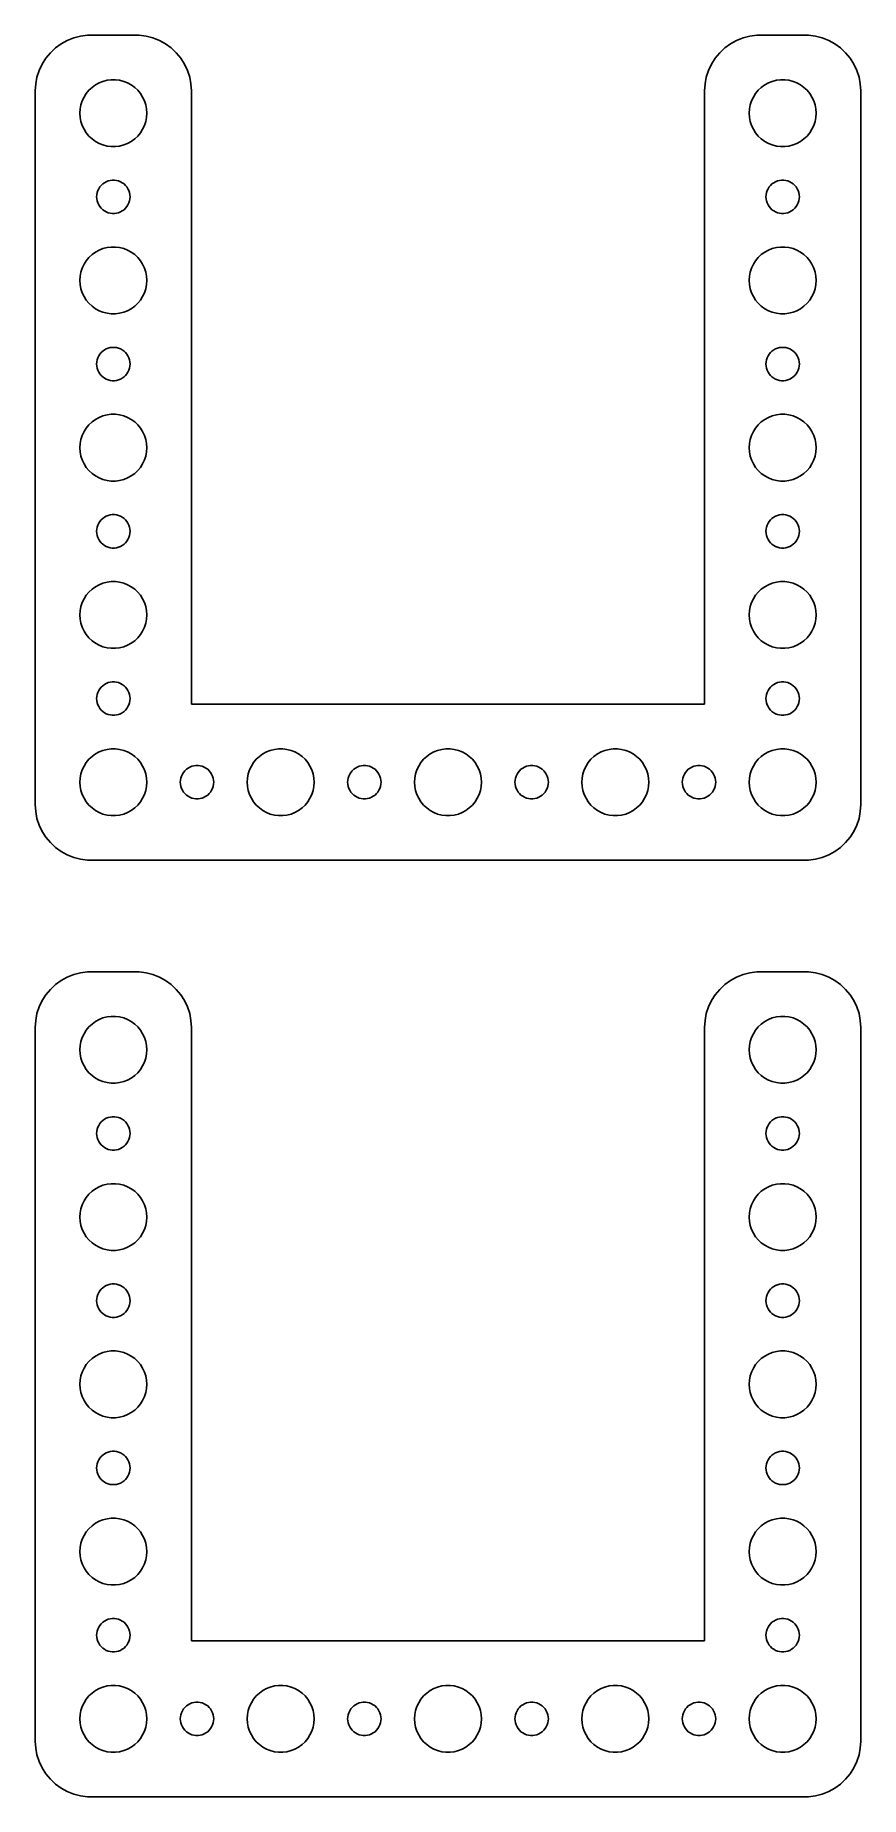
# Model space of a CAD drawing. Header units: metres. Extents: x -37 to 37, y 77 to 235.
import ezdxf

# ---------------------------------------------------------------- set-up
doc = ezdxf.new("R2010")
doc.units = ezdxf.units.M

msp = doc.modelspace()

# ---------------------------------------------------------------- linework, layer by layer
for p, q in [((-35.1871, 233.853), (-35.6448, 233.423)), ((-34.6791, 234.222), (-35.1871, 233.853)), ((-34.1289, 234.524), (-34.6791, 234.222)), ((-33.5451, 234.755), (-34.1289, 234.524)), ((-32.9369, 234.911), (-33.5451, 234.755)), ((-32.3139, 234.99), (-32.9369, 234.911)), ((-27.686, 234.99), (-32.3139, 234.99)), ((-27.0631, 234.911), (-27.686, 234.99)), ((-26.4549, 234.755), (-27.0631, 234.911)), ((-25.8711, 234.524), (-26.4549, 234.755)), ((-25.3209, 234.222), (-25.8711, 234.524)), ((-24.8129, 233.853), (-25.3209, 234.222)), ((-24.3551, 233.423), (-24.8129, 233.853)), ((24.8129, 233.853), (24.3551, 233.423)), ((25.3209, 234.222), (24.8129, 233.853)), ((25.8711, 234.524), (25.3209, 234.222)), ((26.4549, 234.755), (25.8711, 234.524)), ((27.0631, 234.911), (26.4549, 234.755)), ((27.686, 234.99), (27.0631, 234.911)), ((32.3139, 234.99), (27.686, 234.99)), ((32.9369, 234.911), (32.3139, 234.99)), ((33.5451, 234.755), (32.9369, 234.911)), ((34.1289, 234.524), (33.5451, 234.755)), ((34.6791, 234.222), (34.1289, 234.524)), ((35.1871, 233.853), (34.6791, 234.222)), ((35.6448, 233.423), (35.1871, 233.853)), ((-36.3815, 232.409), (-36.6489, 231.841)), ((-36.0451, 232.939), (-36.3815, 232.409)), ((-35.6448, 233.423), (-36.0451, 232.939)), ((-23.9549, 232.939), (-24.3551, 233.423)), ((-23.6185, 232.409), (-23.9549, 232.939)), ((-23.3511, 231.841), (-23.6185, 232.409)), ((23.6185, 232.409), (23.3511, 231.841)), ((23.9549, 232.939), (23.6185, 232.409)), ((24.3551, 233.423), (23.9549, 232.939)), ((36.0451, 232.939), (35.6448, 233.423)), ((36.3815, 232.409), (36.0451, 232.939)), ((36.6489, 231.841), (36.3815, 232.409)), ((-36.8429, 231.243), (-36.9606, 230.627)), ((-36.6489, 231.841), (-36.8429, 231.243)), ((-31.6075, 230.533), (-31.2773, 230.714)), ((-31.2773, 230.714), (-30.927, 230.853)), ((-30.927, 230.853), (-30.5621, 230.947)), ((-30.5621, 230.947), (-30.1884, 230.994)), ((-30.1884, 230.994), (-29.8116, 230.994)), ((-29.8116, 230.994), (-29.4379, 230.947)), ((-29.4379, 230.947), (-29.0729, 230.853)), ((-29.0729, 230.853), (-28.7227, 230.714)), ((-28.7227, 230.714), (-28.3925, 230.533)), ((-23.1571, 231.243), (-23.3511, 231.841)), ((-23.0394, 230.627), (-23.1571, 231.243)), ((23.1571, 231.243), (23.0394, 230.627)), ((23.3511, 231.841), (23.1571, 231.243)), ((28.3925, 230.533), (28.7227, 230.714)), ((28.7227, 230.714), (29.0729, 230.853)), ((29.0729, 230.853), (29.4379, 230.947)), ((29.4379, 230.947), (29.8116, 230.994)), ((29.8116, 230.994), (30.1884, 230.994)), ((30.1884, 230.994), (30.5621, 230.947)), ((30.5621, 230.947), (30.927, 230.853)), ((30.927, 230.853), (31.2773, 230.714)), ((31.2773, 230.714), (31.6075, 230.533)), ((36.8429, 231.243), (36.6489, 231.841)), ((36.9606, 230.627), (36.8429, 231.243)), ((-36.9606, 230.627), (-37, 230)), ((-37, 230), (-37, 166)), ((-32.9057, 228.746), (-32.7893, 229.104)), ((-32.7893, 229.104), (-32.6289, 229.445)), ((-32.6289, 229.445), (-32.427, 229.763)), ((-32.427, 229.763), (-32.1869, 230.054)), ((-32.1869, 230.054), (-31.9123, 230.312)), ((-31.9123, 230.312), (-31.6075, 230.533)), ((-28.3925, 230.533), (-28.0877, 230.312)), ((-28.0877, 230.312), (-27.8131, 230.054)), ((-27.8131, 230.054), (-27.5729, 229.763)), ((-27.5729, 229.763), (-27.3711, 229.445)), ((-27.3711, 229.445), (-27.2107, 229.104)), ((-27.2107, 229.104), (-27.0942, 228.746)), ((-23, 230), (-23.0394, 230.627)), ((-23, 174.99), (-23, 230)), ((23.0394, 230.627), (23, 230)), ((23, 230), (23, 174.99)), ((27.0942, 228.746), (27.2107, 229.104)), ((27.2107, 229.104), (27.3711, 229.445)), ((27.3711, 229.445), (27.5729, 229.763)), ((27.5729, 229.763), (27.8131, 230.054)), ((27.8131, 230.054), (28.0877, 230.312)), ((28.0877, 230.312), (28.3925, 230.533)), ((31.6075, 230.533), (31.9123, 230.312)), ((31.9123, 230.312), (32.1869, 230.054)), ((32.1869, 230.054), (32.427, 229.763)), ((32.427, 229.763), (32.6289, 229.445)), ((32.6289, 229.445), (32.7893, 229.104)), ((32.7893, 229.104), (32.9057, 228.746)), ((37, 230), (36.9606, 230.627)), ((37, 166), (37, 230)), ((-33, 228), (-32.9763, 228.376)), ((-32.9763, 227.624), (-33, 228)), ((-32.9763, 228.376), (-32.9057, 228.746)), ((-32.9057, 227.254), (-32.9763, 227.624)), ((-27.0942, 228.746), (-27.0237, 228.376)), ((-27.0237, 227.624), (-27.0942, 227.254)), ((-27.0237, 228.376), (-27, 228)), ((-27, 228), (-27.0237, 227.624)), ((27, 228), (27.0237, 228.376)), ((27.0237, 227.624), (27, 228)), ((27.0237, 228.376), (27.0942, 228.746)), ((27.0942, 227.254), (27.0237, 227.624)), ((32.9057, 228.746), (32.9763, 228.376)), ((32.9763, 227.624), (32.9057, 227.254)), ((32.9763, 228.376), (33, 228)), ((33, 228), (32.9763, 227.624)), ((-32.7893, 226.896), (-32.9057, 227.254)), ((-32.6289, 226.555), (-32.7893, 226.896)), ((-32.427, 226.237), (-32.6289, 226.555)), ((-32.1869, 225.946), (-32.427, 226.237)), ((-31.9123, 225.688), (-32.1869, 225.946)), ((-27.8131, 225.946), (-28.0877, 225.688)), ((-27.5729, 226.237), (-27.8131, 225.946)), ((-27.3711, 226.555), (-27.5729, 226.237)), ((-27.2107, 226.896), (-27.3711, 226.555)), ((-27.0942, 227.254), (-27.2107, 226.896)), ((27.2107, 226.896), (27.0942, 227.254)), ((27.3711, 226.555), (27.2107, 226.896)), ((27.5729, 226.237), (27.3711, 226.555)), ((27.8131, 225.946), (27.5729, 226.237)), ((28.0877, 225.688), (27.8131, 225.946)), ((32.1869, 225.946), (31.9123, 225.688)), ((32.427, 226.237), (32.1869, 225.946)), ((32.6289, 226.555), (32.427, 226.237)), ((32.7893, 226.896), (32.6289, 226.555)), ((32.9057, 227.254), (32.7893, 226.896)), ((-31.6075, 225.467), (-31.9123, 225.688)), ((-31.2773, 225.286), (-31.6075, 225.467)), ((-30.927, 225.147), (-31.2773, 225.286)), ((-30.5621, 225.053), (-30.927, 225.147)), ((-30.1884, 225.006), (-30.5621, 225.053)), ((-29.8116, 225.006), (-30.1884, 225.006)), ((-29.4379, 225.053), (-29.8116, 225.006)), ((-29.0729, 225.147), (-29.4379, 225.053)), ((-28.7227, 225.286), (-29.0729, 225.147)), ((-28.3925, 225.467), (-28.7227, 225.286)), ((-28.0877, 225.688), (-28.3925, 225.467)), ((28.3925, 225.467), (28.0877, 225.688)), ((28.7227, 225.286), (28.3925, 225.467)), ((29.0729, 225.147), (28.7227, 225.286)), ((29.4379, 225.053), (29.0729, 225.147)), ((29.8116, 225.006), (29.4379, 225.053)), ((30.1884, 225.006), (29.8116, 225.006)), ((30.5621, 225.053), (30.1884, 225.006)), ((30.927, 225.147), (30.5621, 225.053)), ((31.2773, 225.286), (30.927, 225.147)), ((31.6075, 225.467), (31.2773, 225.286)), ((31.9123, 225.688), (31.6075, 225.467)), ((-31.3947, 221.052), (-31.3145, 221.223)), ((-31.3145, 221.223), (-31.2135, 221.382)), ((-31.2135, 221.382), (-31.0934, 221.527)), ((-31.0934, 221.527), (-30.9561, 221.656)), ((-30.9561, 221.656), (-30.8037, 221.766)), ((-30.8037, 221.766), (-30.6387, 221.857)), ((-30.6387, 221.857), (-30.4635, 221.927)), ((-30.4635, 221.927), (-30.2811, 221.973)), ((-30.2811, 221.973), (-30.0942, 221.997)), ((-30.0942, 221.997), (-29.9058, 221.997)), ((-29.9058, 221.997), (-29.7189, 221.973)), ((-29.7189, 221.973), (-29.5365, 221.927)), ((-29.5365, 221.927), (-29.3613, 221.857)), ((-29.3613, 221.857), (-29.1963, 221.766)), ((-29.1963, 221.766), (-29.0439, 221.656)), ((-29.0439, 221.656), (-28.9065, 221.527)), ((-28.9065, 221.527), (-28.7865, 221.382)), ((-28.7865, 221.382), (-28.6855, 221.223)), ((-28.6855, 221.223), (-28.6053, 221.052)), ((28.6053, 221.052), (28.6855, 221.223)), ((28.6855, 221.223), (28.7865, 221.382)), ((28.7865, 221.382), (28.9065, 221.527)), ((28.9065, 221.527), (29.0439, 221.656)), ((29.0439, 221.656), (29.1963, 221.766)), ((29.1963, 221.766), (29.3613, 221.857)), ((29.3613, 221.857), (29.5365, 221.927)), ((29.5365, 221.927), (29.7189, 221.973)), ((29.7189, 221.973), (29.9058, 221.997)), ((29.9058, 221.997), (30.0942, 221.997)), ((30.0942, 221.997), (30.2811, 221.973)), ((30.2811, 221.973), (30.4635, 221.927)), ((30.4635, 221.927), (30.6387, 221.857)), ((30.6387, 221.857), (30.8037, 221.766)), ((30.8037, 221.766), (30.9561, 221.656)), ((30.9561, 221.656), (31.0934, 221.527)), ((31.0934, 221.527), (31.2135, 221.382)), ((31.2135, 221.382), (31.3145, 221.223)), ((31.3145, 221.223), (31.3947, 221.052)), ((-31.5, 220.5), (-31.4882, 220.688)), ((-31.4882, 220.312), (-31.5, 220.5)), ((-31.4882, 220.688), (-31.4529, 220.873)), ((-31.4529, 220.127), (-31.4882, 220.312)), ((-31.4529, 220.873), (-31.3947, 221.052)), ((-31.3947, 219.948), (-31.4529, 220.127)), ((-31.3145, 219.777), (-31.3947, 219.948)), ((-31.2135, 219.618), (-31.3145, 219.777)), ((-31.0934, 219.473), (-31.2135, 219.618)), ((-28.7865, 219.618), (-28.9065, 219.473)), ((-28.6855, 219.777), (-28.7865, 219.618)), ((-28.6053, 219.948), (-28.6855, 219.777)), ((-28.6053, 221.052), (-28.5471, 220.873)), ((-28.5471, 220.127), (-28.6053, 219.948)), ((-28.5471, 220.873), (-28.5118, 220.688)), ((-28.5118, 220.312), (-28.5471, 220.127)), ((-28.5118, 220.688), (-28.5, 220.5)), ((-28.5, 220.5), (-28.5118, 220.312)), ((28.5, 220.5), (28.5118, 220.688)), ((28.5118, 220.312), (28.5, 220.5)), ((28.5118, 220.688), (28.5471, 220.873)), ((28.5471, 220.127), (28.5118, 220.312)), ((28.5471, 220.873), (28.6053, 221.052)), ((28.6053, 219.948), (28.5471, 220.127)), ((28.6855, 219.777), (28.6053, 219.948)), ((28.7865, 219.618), (28.6855, 219.777)), ((28.9065, 219.473), (28.7865, 219.618)), ((31.2135, 219.618), (31.0934, 219.473)), ((31.3145, 219.777), (31.2135, 219.618)), ((31.3947, 219.948), (31.3145, 219.777)), ((31.3947, 221.052), (31.4529, 220.873)), ((31.4529, 220.127), (31.3947, 219.948)), ((31.4529, 220.873), (31.4882, 220.688)), ((31.4882, 220.312), (31.4529, 220.127)), ((31.4882, 220.688), (31.5, 220.5)), ((31.5, 220.5), (31.4882, 220.312)), ((-30.9561, 219.344), (-31.0934, 219.473)), ((-30.8037, 219.234), (-30.9561, 219.344)), ((-30.6387, 219.143), (-30.8037, 219.234)), ((-30.4635, 219.073), (-30.6387, 219.143)), ((-30.2811, 219.027), (-30.4635, 219.073)), ((-30.0942, 219.003), (-30.2811, 219.027)), ((-29.9058, 219.003), (-30.0942, 219.003)), ((-29.7189, 219.027), (-29.9058, 219.003)), ((-29.5365, 219.073), (-29.7189, 219.027)), ((-29.3613, 219.143), (-29.5365, 219.073)), ((-29.1963, 219.234), (-29.3613, 219.143)), ((-29.0439, 219.344), (-29.1963, 219.234)), ((-28.9065, 219.473), (-29.0439, 219.344)), ((29.0439, 219.344), (28.9065, 219.473)), ((29.1963, 219.234), (29.0439, 219.344)), ((29.3613, 219.143), (29.1963, 219.234)), ((29.5365, 219.073), (29.3613, 219.143)), ((29.7189, 219.027), (29.5365, 219.073)), ((29.9058, 219.003), (29.7189, 219.027)), ((30.0942, 219.003), (29.9058, 219.003)), ((30.2811, 219.027), (30.0942, 219.003)), ((30.4635, 219.073), (30.2811, 219.027)), ((30.6387, 219.143), (30.4635, 219.073)), ((30.8037, 219.234), (30.6387, 219.143)), ((30.9561, 219.344), (30.8037, 219.234)), ((31.0934, 219.473), (30.9561, 219.344)), ((-32.427, 214.763), (-32.1869, 215.054)), ((-32.1869, 215.054), (-31.9123, 215.312)), ((-31.9123, 215.312), (-31.6075, 215.533)), ((-31.6075, 215.533), (-31.2773, 215.714)), ((-31.2773, 215.714), (-30.927, 215.853)), ((-30.927, 215.853), (-30.5621, 215.947)), ((-30.5621, 215.947), (-30.1884, 215.994)), ((-30.1884, 215.994), (-29.8116, 215.994)), ((-29.8116, 215.994), (-29.4379, 215.947)), ((-29.4379, 215.947), (-29.0729, 215.853)), ((-29.0729, 215.853), (-28.7227, 215.714)), ((-28.7227, 215.714), (-28.3925, 215.533)), ((-28.3925, 215.533), (-28.0877, 215.312)), ((-28.0877, 215.312), (-27.8131, 215.054)), ((-27.8131, 215.054), (-27.5729, 214.763)), ((27.5729, 214.763), (27.8131, 215.054)), ((27.8131, 215.054), (28.0877, 215.312)), ((28.0877, 215.312), (28.3925, 215.533)), ((28.3925, 215.533), (28.7227, 215.714)), ((28.7227, 215.714), (29.0729, 215.853)), ((29.0729, 215.853), (29.4379, 215.947)), ((29.4379, 215.947), (29.8116, 215.994)), ((29.8116, 215.994), (30.1884, 215.994)), ((30.1884, 215.994), (30.5621, 215.947)), ((30.5621, 215.947), (30.927, 215.853)), ((30.927, 215.853), (31.2773, 215.714)), ((31.2773, 215.714), (31.6075, 215.533)), ((31.6075, 215.533), (31.9123, 215.312)), ((31.9123, 215.312), (32.1869, 215.054)), ((32.1869, 215.054), (32.427, 214.763)), ((-33, 213), (-32.9763, 213.376)), ((-32.9763, 213.376), (-32.9057, 213.746)), ((-32.9057, 213.746), (-32.7893, 214.104)), ((-32.7893, 214.104), (-32.6289, 214.445)), ((-32.6289, 214.445), (-32.427, 214.763)), ((-27.5729, 214.763), (-27.3711, 214.445)), ((-27.3711, 214.445), (-27.2107, 214.104)), ((-27.2107, 214.104), (-27.0942, 213.746)), ((-27.0942, 213.746), (-27.0237, 213.376)), ((-27.0237, 213.376), (-27, 213)), ((27, 213), (27.0237, 213.376)), ((27.0237, 213.376), (27.0942, 213.746)), ((27.0942, 213.746), (27.2107, 214.104)), ((27.2107, 214.104), (27.3711, 214.445)), ((27.3711, 214.445), (27.5729, 214.763)), ((32.427, 214.763), (32.6289, 214.445)), ((32.6289, 214.445), (32.7893, 214.104)), ((32.7893, 214.104), (32.9057, 213.746)), ((32.9057, 213.746), (32.9763, 213.376)), ((32.9763, 213.376), (33, 213)), ((-32.9763, 212.624), (-33, 213)), ((-32.9057, 212.254), (-32.9763, 212.624)), ((-32.7893, 211.896), (-32.9057, 212.254)), ((-32.6289, 211.555), (-32.7893, 211.896)), ((-27.2107, 211.896), (-27.3711, 211.555)), ((-27.0942, 212.254), (-27.2107, 211.896)), ((-27.0237, 212.624), (-27.0942, 212.254)), ((-27, 213), (-27.0237, 212.624)), ((27.0237, 212.624), (27, 213)), ((27.0942, 212.254), (27.0237, 212.624)), ((27.2107, 211.896), (27.0942, 212.254)), ((27.3711, 211.555), (27.2107, 211.896)), ((32.7893, 211.896), (32.6289, 211.555)), ((32.9057, 212.254), (32.7893, 211.896)), ((32.9763, 212.624), (32.9057, 212.254)), ((33, 213), (32.9763, 212.624)), ((-32.427, 211.237), (-32.6289, 211.555)), ((-32.1869, 210.946), (-32.427, 211.237)), ((-31.9123, 210.688), (-32.1869, 210.946)), ((-31.6075, 210.467), (-31.9123, 210.688)), ((-31.2773, 210.286), (-31.6075, 210.467)), ((-30.927, 210.147), (-31.2773, 210.286)), ((-30.5621, 210.053), (-30.927, 210.147)), ((-29.0729, 210.147), (-29.4379, 210.053)), ((-28.7227, 210.286), (-29.0729, 210.147)), ((-28.3925, 210.467), (-28.7227, 210.286)), ((-28.0877, 210.688), (-28.3925, 210.467)), ((-27.8131, 210.946), (-28.0877, 210.688)), ((-27.5729, 211.237), (-27.8131, 210.946)), ((-27.3711, 211.555), (-27.5729, 211.237)), ((27.5729, 211.237), (27.3711, 211.555)), ((27.8131, 210.946), (27.5729, 211.237)), ((28.0877, 210.688), (27.8131, 210.946)), ((28.3925, 210.467), (28.0877, 210.688)), ((28.7227, 210.286), (28.3925, 210.467)), ((29.0729, 210.147), (28.7227, 210.286)), ((29.4379, 210.053), (29.0729, 210.147)), ((30.927, 210.147), (30.5621, 210.053)), ((31.2773, 210.286), (30.927, 210.147)), ((31.6075, 210.467), (31.2773, 210.286)), ((31.9123, 210.688), (31.6075, 210.467)), ((32.1869, 210.946), (31.9123, 210.688)), ((32.427, 211.237), (32.1869, 210.946)), ((32.6289, 211.555), (32.427, 211.237)), ((-30.1884, 210.006), (-30.5621, 210.053)), ((-29.8116, 210.006), (-30.1884, 210.006)), ((-29.4379, 210.053), (-29.8116, 210.006)), ((29.8116, 210.006), (29.4379, 210.053)), ((30.1884, 210.006), (29.8116, 210.006)), ((30.5621, 210.053), (30.1884, 210.006)), ((-30.4635, 206.927), (-30.2811, 206.973)), ((-30.2811, 206.973), (-30.0942, 206.997)), ((-30.0942, 206.997), (-29.9058, 206.997)), ((-29.9058, 206.997), (-29.7189, 206.973)), ((-29.7189, 206.973), (-29.5365, 206.927)), ((29.5365, 206.927), (29.7189, 206.973)), ((29.7189, 206.973), (29.9058, 206.997)), ((29.9058, 206.997), (30.0942, 206.997)), ((30.0942, 206.997), (30.2811, 206.973)), ((30.2811, 206.973), (30.4635, 206.927)), ((-31.5, 205.5), (-31.4882, 205.688)), ((-31.4882, 205.312), (-31.5, 205.5)), ((-31.4882, 205.688), (-31.4529, 205.873)), ((-31.4529, 205.873), (-31.3947, 206.052)), ((-31.3947, 206.052), (-31.3145, 206.223)), ((-31.3145, 206.223), (-31.2135, 206.382)), ((-31.2135, 206.382), (-31.0934, 206.527)), ((-31.0934, 206.527), (-30.9561, 206.656)), ((-30.9561, 206.656), (-30.8037, 206.766)), ((-30.8037, 206.766), (-30.6387, 206.857)), ((-30.6387, 206.857), (-30.4635, 206.927)), ((-29.5365, 206.927), (-29.3613, 206.857)), ((-29.3613, 206.857), (-29.1963, 206.766)), ((-29.1963, 206.766), (-29.0439, 206.656)), ((-29.0439, 206.656), (-28.9065, 206.527)), ((-28.9065, 206.527), (-28.7865, 206.382)), ((-28.7865, 206.382), (-28.6855, 206.223)), ((-28.6855, 206.223), (-28.6053, 206.052)), ((-28.6053, 206.052), (-28.5471, 205.873)), ((-28.5471, 205.873), (-28.5118, 205.688)), ((-28.5118, 205.688), (-28.5, 205.5)), ((-28.5, 205.5), (-28.5118, 205.312)), ((28.5, 205.5), (28.5118, 205.688)), ((28.5118, 205.312), (28.5, 205.5)), ((28.5118, 205.688), (28.5471, 205.873)), ((28.5471, 205.873), (28.6053, 206.052)), ((28.6053, 206.052), (28.6855, 206.223)), ((28.6855, 206.223), (28.7865, 206.382)), ((28.7865, 206.382), (28.9065, 206.527)), ((28.9065, 206.527), (29.0439, 206.656)), ((29.0439, 206.656), (29.1963, 206.766)), ((29.1963, 206.766), (29.3613, 206.857)), ((29.3613, 206.857), (29.5365, 206.927)), ((30.4635, 206.927), (30.6387, 206.857)), ((30.6387, 206.857), (30.8037, 206.766)), ((30.8037, 206.766), (30.9561, 206.656)), ((30.9561, 206.656), (31.0934, 206.527)), ((31.0934, 206.527), (31.2135, 206.382)), ((31.2135, 206.382), (31.3145, 206.223)), ((31.3145, 206.223), (31.3947, 206.052)), ((31.3947, 206.052), (31.4529, 205.873)), ((31.4529, 205.873), (31.4882, 205.688)), ((31.4882, 205.688), (31.5, 205.5)), ((31.5, 205.5), (31.4882, 205.312)), ((-31.4529, 205.127), (-31.4882, 205.312)), ((-31.3947, 204.948), (-31.4529, 205.127)), ((-31.3145, 204.777), (-31.3947, 204.948)), ((-31.2135, 204.618), (-31.3145, 204.777)), ((-31.0934, 204.473), (-31.2135, 204.618)), ((-30.9561, 204.344), (-31.0934, 204.473)), ((-30.8037, 204.234), (-30.9561, 204.344)), ((-30.6387, 204.143), (-30.8037, 204.234)), ((-30.4635, 204.073), (-30.6387, 204.143)), ((-30.2811, 204.027), (-30.4635, 204.073)), ((-30.0942, 204.003), (-30.2811, 204.027)), ((-29.9058, 204.003), (-30.0942, 204.003)), ((-29.7189, 204.027), (-29.9058, 204.003)), ((-29.5365, 204.073), (-29.7189, 204.027)), ((-29.3613, 204.143), (-29.5365, 204.073)), ((-29.1963, 204.234), (-29.3613, 204.143)), ((-29.0439, 204.344), (-29.1963, 204.234)), ((-28.9065, 204.473), (-29.0439, 204.344)), ((-28.7865, 204.618), (-28.9065, 204.473)), ((-28.6855, 204.777), (-28.7865, 204.618)), ((-28.6053, 204.948), (-28.6855, 204.777)), ((-28.5471, 205.127), (-28.6053, 204.948)), ((-28.5118, 205.312), (-28.5471, 205.127)), ((28.5471, 205.127), (28.5118, 205.312)), ((28.6053, 204.948), (28.5471, 205.127)), ((28.6855, 204.777), (28.6053, 204.948)), ((28.7865, 204.618), (28.6855, 204.777)), ((28.9065, 204.473), (28.7865, 204.618)), ((29.0439, 204.344), (28.9065, 204.473)), ((29.1963, 204.234), (29.0439, 204.344)), ((29.3613, 204.143), (29.1963, 204.234)), ((29.5365, 204.073), (29.3613, 204.143)), ((29.7189, 204.027), (29.5365, 204.073)), ((29.9058, 204.003), (29.7189, 204.027)), ((30.0942, 204.003), (29.9058, 204.003)), ((30.2811, 204.027), (30.0942, 204.003)), ((30.4635, 204.073), (30.2811, 204.027)), ((30.6387, 204.143), (30.4635, 204.073)), ((30.8037, 204.234), (30.6387, 204.143)), ((30.9561, 204.344), (30.8037, 204.234)), ((31.0934, 204.473), (30.9561, 204.344)), ((31.2135, 204.618), (31.0934, 204.473)), ((31.3145, 204.777), (31.2135, 204.618)), ((31.3947, 204.948), (31.3145, 204.777)), ((31.4529, 205.127), (31.3947, 204.948)), ((31.4882, 205.312), (31.4529, 205.127)), ((-31.6075, 200.533), (-31.2773, 200.714)), ((-31.2773, 200.714), (-30.927, 200.853)), ((-30.927, 200.853), (-30.5621, 200.947)), ((-30.5621, 200.947), (-30.1884, 200.994)), ((-30.1884, 200.994), (-29.8116, 200.994)), ((-29.8116, 200.994), (-29.4379, 200.947)), ((-29.4379, 200.947), (-29.0729, 200.853)), ((-29.0729, 200.853), (-28.7227, 200.714)), ((-28.7227, 200.714), (-28.3925, 200.533)), ((28.3925, 200.533), (28.7227, 200.714)), ((28.7227, 200.714), (29.0729, 200.853)), ((29.0729, 200.853), (29.4379, 200.947)), ((29.4379, 200.947), (29.8116, 200.994)), ((29.8116, 200.994), (30.1884, 200.994)), ((30.1884, 200.994), (30.5621, 200.947)), ((30.5621, 200.947), (30.927, 200.853)), ((30.927, 200.853), (31.2773, 200.714)), ((31.2773, 200.714), (31.6075, 200.533)), ((-32.9057, 198.746), (-32.7893, 199.104)), ((-32.7893, 199.104), (-32.6289, 199.445)), ((-32.6289, 199.445), (-32.427, 199.763)), ((-32.427, 199.763), (-32.1869, 200.054)), ((-32.1869, 200.054), (-31.9123, 200.312)), ((-31.9123, 200.312), (-31.6075, 200.533)), ((-28.3925, 200.533), (-28.0877, 200.312)), ((-28.0877, 200.312), (-27.8131, 200.054)), ((-27.8131, 200.054), (-27.5729, 199.763)), ((-27.5729, 199.763), (-27.3711, 199.445)), ((-27.3711, 199.445), (-27.2107, 199.104)), ((-27.2107, 199.104), (-27.0942, 198.746)), ((27.0942, 198.746), (27.2107, 199.104)), ((27.2107, 199.104), (27.3711, 199.445)), ((27.3711, 199.445), (27.5729, 199.763)), ((27.5729, 199.763), (27.8131, 200.054)), ((27.8131, 200.054), (28.0877, 200.312)), ((28.0877, 200.312), (28.3925, 200.533)), ((31.6075, 200.533), (31.9123, 200.312)), ((31.9123, 200.312), (32.1869, 200.054)), ((32.1869, 200.054), (32.427, 199.763)), ((32.427, 199.763), (32.6289, 199.445)), ((32.6289, 199.445), (32.7893, 199.104)), ((32.7893, 199.104), (32.9057, 198.746)), ((-33, 198), (-32.9763, 198.376)), ((-32.9763, 197.624), (-33, 198)), ((-32.9763, 198.376), (-32.9057, 198.746)), ((-32.9057, 197.254), (-32.9763, 197.624)), ((-27.0942, 198.746), (-27.0237, 198.376)), ((-27.0237, 197.624), (-27.0942, 197.254)), ((-27.0237, 198.376), (-27, 198)), ((-27, 198), (-27.0237, 197.624)), ((27, 198), (27.0237, 198.376)), ((27.0237, 197.624), (27, 198)), ((27.0237, 198.376), (27.0942, 198.746)), ((27.0942, 197.254), (27.0237, 197.624)), ((32.9057, 198.746), (32.9763, 198.376)), ((32.9763, 197.624), (32.9057, 197.254)), ((32.9763, 198.376), (33, 198)), ((33, 198), (32.9763, 197.624)), ((-32.7893, 196.896), (-32.9057, 197.254)), ((-32.6289, 196.555), (-32.7893, 196.896)), ((-32.427, 196.237), (-32.6289, 196.555)), ((-32.1869, 195.946), (-32.427, 196.237)), ((-31.9123, 195.688), (-32.1869, 195.946)), ((-27.8131, 195.946), (-28.0877, 195.688)), ((-27.5729, 196.237), (-27.8131, 195.946)), ((-27.3711, 196.555), (-27.5729, 196.237)), ((-27.2107, 196.896), (-27.3711, 196.555)), ((-27.0942, 197.254), (-27.2107, 196.896)), ((27.2107, 196.896), (27.0942, 197.254)), ((27.3711, 196.555), (27.2107, 196.896)), ((27.5729, 196.237), (27.3711, 196.555)), ((27.8131, 195.946), (27.5729, 196.237)), ((28.0877, 195.688), (27.8131, 195.946)), ((32.1869, 195.946), (31.9123, 195.688)), ((32.427, 196.237), (32.1869, 195.946)), ((32.6289, 196.555), (32.427, 196.237)), ((32.7893, 196.896), (32.6289, 196.555)), ((32.9057, 197.254), (32.7893, 196.896)), ((-31.6075, 195.467), (-31.9123, 195.688)), ((-31.2773, 195.286), (-31.6075, 195.467)), ((-30.927, 195.147), (-31.2773, 195.286)), ((-30.5621, 195.053), (-30.927, 195.147)), ((-30.1884, 195.006), (-30.5621, 195.053)), ((-29.8116, 195.006), (-30.1884, 195.006)), ((-29.4379, 195.053), (-29.8116, 195.006)), ((-29.0729, 195.147), (-29.4379, 195.053)), ((-28.7227, 195.286), (-29.0729, 195.147)), ((-28.3925, 195.467), (-28.7227, 195.286)), ((-28.0877, 195.688), (-28.3925, 195.467)), ((28.3925, 195.467), (28.0877, 195.688)), ((28.7227, 195.286), (28.3925, 195.467)), ((29.0729, 195.147), (28.7227, 195.286)), ((29.4379, 195.053), (29.0729, 195.147)), ((29.8116, 195.006), (29.4379, 195.053)), ((30.1884, 195.006), (29.8116, 195.006)), ((30.5621, 195.053), (30.1884, 195.006)), ((30.927, 195.147), (30.5621, 195.053)), ((31.2773, 195.286), (30.927, 195.147)), ((31.6075, 195.467), (31.2773, 195.286)), ((31.9123, 195.688), (31.6075, 195.467)), ((-31.3947, 191.052), (-31.3145, 191.223)), ((-31.3145, 191.223), (-31.2135, 191.382)), ((-31.2135, 191.382), (-31.0934, 191.527)), ((-31.0934, 191.527), (-30.9561, 191.656)), ((-30.9561, 191.656), (-30.8037, 191.766)), ((-30.8037, 191.766), (-30.6387, 191.857)), ((-30.6387, 191.857), (-30.4635, 191.927)), ((-30.4635, 191.927), (-30.2811, 191.973)), ((-30.2811, 191.973), (-30.0942, 191.997)), ((-30.0942, 191.997), (-29.9058, 191.997)), ((-29.9058, 191.997), (-29.7189, 191.973)), ((-29.7189, 191.973), (-29.5365, 191.927)), ((-29.5365, 191.927), (-29.3613, 191.857)), ((-29.3613, 191.857), (-29.1963, 191.766)), ((-29.1963, 191.766), (-29.0439, 191.656)), ((-29.0439, 191.656), (-28.9065, 191.527)), ((-28.9065, 191.527), (-28.7865, 191.382)), ((-28.7865, 191.382), (-28.6855, 191.223)), ((-28.6855, 191.223), (-28.6053, 191.052)), ((28.6053, 191.052), (28.6855, 191.223)), ((28.6855, 191.223), (28.7865, 191.382)), ((28.7865, 191.382), (28.9065, 191.527)), ((28.9065, 191.527), (29.0439, 191.656)), ((29.0439, 191.656), (29.1963, 191.766)), ((29.1963, 191.766), (29.3613, 191.857)), ((29.3613, 191.857), (29.5365, 191.927)), ((29.5365, 191.927), (29.7189, 191.973)), ((29.7189, 191.973), (29.9058, 191.997)), ((29.9058, 191.997), (30.0942, 191.997)), ((30.0942, 191.997), (30.2811, 191.973)), ((30.2811, 191.973), (30.4635, 191.927)), ((30.4635, 191.927), (30.6387, 191.857)), ((30.6387, 191.857), (30.8037, 191.766)), ((30.8037, 191.766), (30.9561, 191.656)), ((30.9561, 191.656), (31.0934, 191.527)), ((31.0934, 191.527), (31.2135, 191.382)), ((31.2135, 191.382), (31.3145, 191.223)), ((31.3145, 191.223), (31.3947, 191.052)), ((-31.5, 190.5), (-31.4882, 190.688)), ((-31.4882, 190.312), (-31.5, 190.5)), ((-31.4882, 190.688), (-31.4529, 190.873)), ((-31.4529, 190.127), (-31.4882, 190.312)), ((-31.4529, 190.873), (-31.3947, 191.052)), ((-31.3947, 189.948), (-31.4529, 190.127)), ((-31.3145, 189.777), (-31.3947, 189.948)), ((-31.2135, 189.618), (-31.3145, 189.777)), ((-31.0934, 189.473), (-31.2135, 189.618)), ((-28.7865, 189.618), (-28.9065, 189.473)), ((-28.6855, 189.777), (-28.7865, 189.618)), ((-28.6053, 189.948), (-28.6855, 189.777)), ((-28.6053, 191.052), (-28.5471, 190.873)), ((-28.5471, 190.127), (-28.6053, 189.948)), ((-28.5471, 190.873), (-28.5118, 190.688)), ((-28.5118, 190.312), (-28.5471, 190.127)), ((-28.5118, 190.688), (-28.5, 190.5)), ((-28.5, 190.5), (-28.5118, 190.312)), ((28.5, 190.5), (28.5118, 190.688)), ((28.5118, 190.312), (28.5, 190.5)), ((28.5118, 190.688), (28.5471, 190.873)), ((28.5471, 190.127), (28.5118, 190.312)), ((28.5471, 190.873), (28.6053, 191.052)), ((28.6053, 189.948), (28.5471, 190.127)), ((28.6855, 189.777), (28.6053, 189.948)), ((28.7865, 189.618), (28.6855, 189.777)), ((28.9065, 189.473), (28.7865, 189.618)), ((31.2135, 189.618), (31.0934, 189.473)), ((31.3145, 189.777), (31.2135, 189.618)), ((31.3947, 189.948), (31.3145, 189.777)), ((31.3947, 191.052), (31.4529, 190.873)), ((31.4529, 190.127), (31.3947, 189.948)), ((31.4529, 190.873), (31.4882, 190.688)), ((31.4882, 190.312), (31.4529, 190.127)), ((31.4882, 190.688), (31.5, 190.5)), ((31.5, 190.5), (31.4882, 190.312)), ((-30.9561, 189.344), (-31.0934, 189.473)), ((-30.8037, 189.234), (-30.9561, 189.344)), ((-30.6387, 189.143), (-30.8037, 189.234)), ((-30.4635, 189.073), (-30.6387, 189.143)), ((-30.2811, 189.027), (-30.4635, 189.073)), ((-30.0942, 189.003), (-30.2811, 189.027)), ((-29.9058, 189.003), (-30.0942, 189.003)), ((-29.7189, 189.027), (-29.9058, 189.003)), ((-29.5365, 189.073), (-29.7189, 189.027)), ((-29.3613, 189.143), (-29.5365, 189.073)), ((-29.1963, 189.234), (-29.3613, 189.143)), ((-29.0439, 189.344), (-29.1963, 189.234)), ((-28.9065, 189.473), (-29.0439, 189.344)), ((29.0439, 189.344), (28.9065, 189.473)), ((29.1963, 189.234), (29.0439, 189.344)), ((29.3613, 189.143), (29.1963, 189.234)), ((29.5365, 189.073), (29.3613, 189.143)), ((29.7189, 189.027), (29.5365, 189.073)), ((29.9058, 189.003), (29.7189, 189.027)), ((30.0942, 189.003), (29.9058, 189.003)), ((30.2811, 189.027), (30.0942, 189.003)), ((30.4635, 189.073), (30.2811, 189.027)), ((30.6387, 189.143), (30.4635, 189.073)), ((30.8037, 189.234), (30.6387, 189.143)), ((30.9561, 189.344), (30.8037, 189.234)), ((31.0934, 189.473), (30.9561, 189.344)), ((-32.427, 184.763), (-32.1869, 185.054)), ((-32.1869, 185.054), (-31.9123, 185.312)), ((-31.9123, 185.312), (-31.6075, 185.533)), ((-31.6075, 185.533), (-31.2773, 185.714)), ((-31.2773, 185.714), (-30.927, 185.853)), ((-30.927, 185.853), (-30.5621, 185.947)), ((-30.5621, 185.947), (-30.1884, 185.994)), ((-30.1884, 185.994), (-29.8116, 185.994)), ((-29.8116, 185.994), (-29.4379, 185.947)), ((-29.4379, 185.947), (-29.0729, 185.853)), ((-29.0729, 185.853), (-28.7227, 185.714)), ((-28.7227, 185.714), (-28.3925, 185.533)), ((-28.3925, 185.533), (-28.0877, 185.312)), ((-28.0877, 185.312), (-27.8131, 185.054)), ((-27.8131, 185.054), (-27.5729, 184.763)), ((27.5729, 184.763), (27.8131, 185.054)), ((27.8131, 185.054), (28.0877, 185.312)), ((28.0877, 185.312), (28.3925, 185.533)), ((28.3925, 185.533), (28.7227, 185.714)), ((28.7227, 185.714), (29.0729, 185.853)), ((29.0729, 185.853), (29.4379, 185.947)), ((29.4379, 185.947), (29.8116, 185.994)), ((29.8116, 185.994), (30.1884, 185.994)), ((30.1884, 185.994), (30.5621, 185.947)), ((30.5621, 185.947), (30.927, 185.853)), ((30.927, 185.853), (31.2773, 185.714)), ((31.2773, 185.714), (31.6075, 185.533)), ((31.6075, 185.533), (31.9123, 185.312)), ((31.9123, 185.312), (32.1869, 185.054)), ((32.1869, 185.054), (32.427, 184.763)), ((-33, 183), (-32.9763, 183.376)), ((-32.9763, 183.376), (-32.9057, 183.746)), ((-32.9057, 183.746), (-32.7893, 184.104)), ((-32.7893, 184.104), (-32.6289, 184.445)), ((-32.6289, 184.445), (-32.427, 184.763)), ((-27.5729, 184.763), (-27.3711, 184.445)), ((-27.3711, 184.445), (-27.2107, 184.104)), ((-27.2107, 184.104), (-27.0942, 183.746)), ((-27.0942, 183.746), (-27.0237, 183.376)), ((-27.0237, 183.376), (-27, 183)), ((27, 183), (27.0237, 183.376)), ((27.0237, 183.376), (27.0942, 183.746)), ((27.0942, 183.746), (27.2107, 184.104)), ((27.2107, 184.104), (27.3711, 184.445)), ((27.3711, 184.445), (27.5729, 184.763)), ((32.427, 184.763), (32.6289, 184.445)), ((32.6289, 184.445), (32.7893, 184.104)), ((32.7893, 184.104), (32.9057, 183.746)), ((32.9057, 183.746), (32.9763, 183.376)), ((32.9763, 183.376), (33, 183)), ((-32.9763, 182.624), (-33, 183)), ((-32.9057, 182.254), (-32.9763, 182.624)), ((-32.7893, 181.896), (-32.9057, 182.254)), ((-32.6289, 181.555), (-32.7893, 181.896)), ((-27.2107, 181.896), (-27.3711, 181.555)), ((-27.0942, 182.254), (-27.2107, 181.896)), ((-27.0237, 182.624), (-27.0942, 182.254)), ((-27, 183), (-27.0237, 182.624)), ((27.0237, 182.624), (27, 183)), ((27.0942, 182.254), (27.0237, 182.624)), ((27.2107, 181.896), (27.0942, 182.254)), ((27.3711, 181.555), (27.2107, 181.896)), ((32.7893, 181.896), (32.6289, 181.555)), ((32.9057, 182.254), (32.7893, 181.896)), ((32.9763, 182.624), (32.9057, 182.254)), ((33, 183), (32.9763, 182.624)), ((-32.427, 181.237), (-32.6289, 181.555)), ((-32.1869, 180.946), (-32.427, 181.237)), ((-31.9123, 180.688), (-32.1869, 180.946)), ((-31.6075, 180.467), (-31.9123, 180.688)), ((-31.2773, 180.286), (-31.6075, 180.467)), ((-30.927, 180.147), (-31.2773, 180.286)), ((-30.5621, 180.053), (-30.927, 180.147)), ((-29.0729, 180.147), (-29.4379, 180.053)), ((-28.7227, 180.286), (-29.0729, 180.147)), ((-28.3925, 180.467), (-28.7227, 180.286)), ((-28.0877, 180.688), (-28.3925, 180.467)), ((-27.8131, 180.946), (-28.0877, 180.688)), ((-27.5729, 181.237), (-27.8131, 180.946)), ((-27.3711, 181.555), (-27.5729, 181.237)), ((27.5729, 181.237), (27.3711, 181.555)), ((27.8131, 180.946), (27.5729, 181.237)), ((28.0877, 180.688), (27.8131, 180.946)), ((28.3925, 180.467), (28.0877, 180.688)), ((28.7227, 180.286), (28.3925, 180.467)), ((29.0729, 180.147), (28.7227, 180.286)), ((29.4379, 180.053), (29.0729, 180.147)), ((30.927, 180.147), (30.5621, 180.053)), ((31.2773, 180.286), (30.927, 180.147)), ((31.6075, 180.467), (31.2773, 180.286)), ((31.9123, 180.688), (31.6075, 180.467)), ((32.1869, 180.946), (31.9123, 180.688)), ((32.427, 181.237), (32.1869, 180.946)), ((32.6289, 181.555), (32.427, 181.237)), ((-30.1884, 180.006), (-30.5621, 180.053)), ((-29.8116, 180.006), (-30.1884, 180.006)), ((-29.4379, 180.053), (-29.8116, 180.006)), ((29.8116, 180.006), (29.4379, 180.053)), ((30.1884, 180.006), (29.8116, 180.006)), ((30.5621, 180.053), (30.1884, 180.006)), ((-30.4635, 176.927), (-30.2811, 176.973)), ((-30.2811, 176.973), (-30.0942, 176.997)), ((-30.0942, 176.997), (-29.9058, 176.997)), ((-29.9058, 176.997), (-29.7189, 176.973)), ((-29.7189, 176.973), (-29.5365, 176.927)), ((29.5365, 176.927), (29.7189, 176.973)), ((29.7189, 176.973), (29.9058, 176.997)), ((29.9058, 176.997), (30.0942, 176.997)), ((30.0942, 176.997), (30.2811, 176.973)), ((30.2811, 176.973), (30.4635, 176.927)), ((-31.5, 175.5), (-31.4882, 175.688)), ((-31.4882, 175.312), (-31.5, 175.5)), ((-31.4882, 175.688), (-31.4529, 175.873)), ((-31.4529, 175.873), (-31.3947, 176.052)), ((-31.3947, 176.052), (-31.3145, 176.223)), ((-31.3145, 176.223), (-31.2135, 176.382)), ((-31.2135, 176.382), (-31.0934, 176.527)), ((-31.0934, 176.527), (-30.9561, 176.656)), ((-30.9561, 176.656), (-30.8037, 176.766)), ((-30.8037, 176.766), (-30.6387, 176.857)), ((-30.6387, 176.857), (-30.4635, 176.927)), ((-29.5365, 176.927), (-29.3613, 176.857)), ((-29.3613, 176.857), (-29.1963, 176.766)), ((-29.1963, 176.766), (-29.0439, 176.656)), ((-29.0439, 176.656), (-28.9065, 176.527)), ((-28.9065, 176.527), (-28.7865, 176.382)), ((-28.7865, 176.382), (-28.6855, 176.223)), ((-28.6855, 176.223), (-28.6053, 176.052)), ((-28.6053, 176.052), (-28.5471, 175.873)), ((-28.5471, 175.873), (-28.5118, 175.688)), ((-28.5118, 175.688), (-28.5, 175.5)), ((-28.5, 175.5), (-28.5118, 175.312)), ((28.5, 175.5), (28.5118, 175.688)), ((28.5118, 175.312), (28.5, 175.5)), ((28.5118, 175.688), (28.5471, 175.873)), ((28.5471, 175.873), (28.6053, 176.052)), ((28.6053, 176.052), (28.6855, 176.223)), ((28.6855, 176.223), (28.7865, 176.382)), ((28.7865, 176.382), (28.9065, 176.527)), ((28.9065, 176.527), (29.0439, 176.656)), ((29.0439, 176.656), (29.1963, 176.766)), ((29.1963, 176.766), (29.3613, 176.857)), ((29.3613, 176.857), (29.5365, 176.927)), ((30.4635, 176.927), (30.6387, 176.857)), ((30.6387, 176.857), (30.8037, 176.766)), ((30.8037, 176.766), (30.9561, 176.656)), ((30.9561, 176.656), (31.0934, 176.527)), ((31.0934, 176.527), (31.2135, 176.382)), ((31.2135, 176.382), (31.3145, 176.223)), ((31.3145, 176.223), (31.3947, 176.052)), ((31.3947, 176.052), (31.4529, 175.873)), ((31.4529, 175.873), (31.4882, 175.688)), ((31.4882, 175.688), (31.5, 175.5)), ((31.5, 175.5), (31.4882, 175.312)), ((-31.4529, 175.127), (-31.4882, 175.312)), ((-31.3947, 174.948), (-31.4529, 175.127)), ((-31.3145, 174.777), (-31.3947, 174.948)), ((-31.2135, 174.618), (-31.3145, 174.777)), ((-31.0934, 174.473), (-31.2135, 174.618)), ((-30.9561, 174.344), (-31.0934, 174.473)), ((-30.8037, 174.234), (-30.9561, 174.344)), ((-30.6387, 174.143), (-30.8037, 174.234)), ((-30.4635, 174.073), (-30.6387, 174.143)), ((-30.2811, 174.027), (-30.4635, 174.073)), ((-30.0942, 174.003), (-30.2811, 174.027)), ((-29.9058, 174.003), (-30.0942, 174.003)), ((-29.7189, 174.027), (-29.9058, 174.003)), ((-29.5365, 174.073), (-29.7189, 174.027)), ((-29.3613, 174.143), (-29.5365, 174.073)), ((-29.1963, 174.234), (-29.3613, 174.143)), ((-29.0439, 174.344), (-29.1963, 174.234)), ((-28.9065, 174.473), (-29.0439, 174.344)), ((-28.7865, 174.618), (-28.9065, 174.473)), ((-28.6855, 174.777), (-28.7865, 174.618)), ((-28.6053, 174.948), (-28.6855, 174.777)), ((-28.5471, 175.127), (-28.6053, 174.948)), ((-28.5118, 175.312), (-28.5471, 175.127)), ((23, 174.99), (-23, 174.99)), ((28.5471, 175.127), (28.5118, 175.312)), ((28.6053, 174.948), (28.5471, 175.127)), ((28.6855, 174.777), (28.6053, 174.948)), ((28.7865, 174.618), (28.6855, 174.777)), ((28.9065, 174.473), (28.7865, 174.618)), ((29.0439, 174.344), (28.9065, 174.473)), ((29.1963, 174.234), (29.0439, 174.344)), ((29.3613, 174.143), (29.1963, 174.234)), ((29.5365, 174.073), (29.3613, 174.143)), ((29.7189, 174.027), (29.5365, 174.073)), ((29.9058, 174.003), (29.7189, 174.027)), ((30.0942, 174.003), (29.9058, 174.003)), ((30.2811, 174.027), (30.0942, 174.003)), ((30.4635, 174.073), (30.2811, 174.027)), ((30.6387, 174.143), (30.4635, 174.073)), ((30.8037, 174.234), (30.6387, 174.143)), ((30.9561, 174.344), (30.8037, 174.234)), ((31.0934, 174.473), (30.9561, 174.344)), ((31.2135, 174.618), (31.0934, 174.473)), ((31.3145, 174.777), (31.2135, 174.618)), ((31.3947, 174.948), (31.3145, 174.777)), ((31.4529, 175.127), (31.3947, 174.948)), ((31.4882, 175.312), (31.4529, 175.127)), ((-31.6075, 170.533), (-31.2773, 170.714)), ((-31.2773, 170.714), (-30.927, 170.853)), ((-30.927, 170.853), (-30.5621, 170.947)), ((-30.5621, 170.947), (-30.1884, 170.994)), ((-30.1884, 170.994), (-29.8116, 170.994)), ((-29.8116, 170.994), (-29.4379, 170.947)), ((-29.4379, 170.947), (-29.0729, 170.853)), ((-29.0729, 170.853), (-28.7227, 170.714)), ((-28.7227, 170.714), (-28.3925, 170.533)), ((-16.6075, 170.533), (-16.2773, 170.714)), ((-16.2773, 170.714), (-15.927, 170.853)), ((-15.927, 170.853), (-15.5621, 170.947)), ((-15.5621, 170.947), (-15.1884, 170.994)), ((-15.1884, 170.994), (-14.8116, 170.994)), ((-14.8116, 170.994), (-14.4379, 170.947)), ((-14.4379, 170.947), (-14.0729, 170.853)), ((-14.0729, 170.853), (-13.7227, 170.714)), ((-13.7227, 170.714), (-13.3925, 170.533)), ((-1.60747, 170.533), (-1.27733, 170.714)), ((-1.27733, 170.714), (-0.92705, 170.853)), ((-0.92705, 170.853), (-0.56213, 170.947)), ((-0.56213, 170.947), (-0.18837, 170.994)), ((-0.18837, 170.994), (0.18837, 170.994)), ((0.18837, 170.994), (0.56213, 170.947)), ((0.56213, 170.947), (0.92705, 170.853)), ((0.92705, 170.853), (1.27733, 170.714)), ((1.27733, 170.714), (1.60747, 170.533)), ((13.3925, 170.533), (13.7227, 170.714)), ((13.7227, 170.714), (14.0729, 170.853)), ((14.0729, 170.853), (14.4379, 170.947)), ((14.4379, 170.947), (14.8116, 170.994)), ((14.8116, 170.994), (15.1884, 170.994)), ((15.1884, 170.994), (15.5621, 170.947)), ((15.5621, 170.947), (15.927, 170.853)), ((15.927, 170.853), (16.2773, 170.714)), ((16.2773, 170.714), (16.6075, 170.533)), ((28.3925, 170.533), (28.7227, 170.714)), ((28.7227, 170.714), (29.0729, 170.853)), ((29.0729, 170.853), (29.4379, 170.947)), ((29.4379, 170.947), (29.8116, 170.994)), ((29.8116, 170.994), (30.1884, 170.994)), ((30.1884, 170.994), (30.5621, 170.947)), ((30.5621, 170.947), (30.927, 170.853)), ((30.927, 170.853), (31.2773, 170.714)), ((31.2773, 170.714), (31.6075, 170.533)), ((-32.9057, 168.746), (-32.7893, 169.104)), ((-32.7893, 169.104), (-32.6289, 169.445)), ((-32.6289, 169.445), (-32.427, 169.763)), ((-32.427, 169.763), (-32.1869, 170.054)), ((-32.1869, 170.054), (-31.9123, 170.312)), ((-31.9123, 170.312), (-31.6075, 170.533)), ((-28.3925, 170.533), (-28.0877, 170.312)), ((-28.0877, 170.312), (-27.8131, 170.054)), ((-27.8131, 170.054), (-27.5729, 169.763)), ((-27.5729, 169.763), (-27.3711, 169.445)), ((-27.3711, 169.445), (-27.2107, 169.104)), ((-27.2107, 169.104), (-27.0942, 168.746)), ((-23.5934, 169.027), (-23.4561, 169.156)), ((-23.4561, 169.156), (-23.3037, 169.266)), ((-23.3037, 169.266), (-23.1387, 169.357)), ((-23.1387, 169.357), (-22.9635, 169.427)), ((-22.9635, 169.427), (-22.7811, 169.473)), ((-22.7811, 169.473), (-22.5942, 169.497)), ((-22.5942, 169.497), (-22.4058, 169.497)), ((-22.4058, 169.497), (-22.2189, 169.473)), ((-22.2189, 169.473), (-22.0365, 169.427)), ((-22.0365, 169.427), (-21.8613, 169.357)), ((-21.8613, 169.357), (-21.6963, 169.266)), ((-21.6963, 169.266), (-21.5439, 169.156)), ((-21.5439, 169.156), (-21.4065, 169.027)), ((-17.9057, 168.746), (-17.7893, 169.104)), ((-17.7893, 169.104), (-17.6289, 169.445)), ((-17.6289, 169.445), (-17.427, 169.763)), ((-17.427, 169.763), (-17.1869, 170.054)), ((-17.1869, 170.054), (-16.9123, 170.312)), ((-16.9123, 170.312), (-16.6075, 170.533)), ((-13.3925, 170.533), (-13.0877, 170.312)), ((-13.0877, 170.312), (-12.8131, 170.054)), ((-12.8131, 170.054), (-12.5729, 169.763)), ((-12.5729, 169.763), (-12.3711, 169.445)), ((-12.3711, 169.445), (-12.2107, 169.104)), ((-12.2107, 169.104), (-12.0942, 168.746)), ((-8.59344, 169.027), (-8.45613, 169.156)), ((-8.45613, 169.156), (-8.30373, 169.266)), ((-8.30373, 169.266), (-8.13866, 169.357)), ((-8.13866, 169.357), (-7.96352, 169.427)), ((-7.96352, 169.427), (-7.78107, 169.473)), ((-7.78107, 169.473), (-7.59418, 169.497)), ((-7.59418, 169.497), (-7.40581, 169.497)), ((-7.40581, 169.497), (-7.21892, 169.473)), ((-7.21892, 169.473), (-7.03647, 169.427)), ((-7.03647, 169.427), (-6.86133, 169.357)), ((-6.86133, 169.357), (-6.69626, 169.266)), ((-6.69626, 169.266), (-6.54385, 169.156)), ((-6.54385, 169.156), (-6.40654, 169.027)), ((-2.90575, 168.746), (-2.78932, 169.104)), ((-2.78932, 169.104), (-2.62891, 169.445)), ((-2.62891, 169.445), (-2.42705, 169.763)), ((-2.42705, 169.763), (-2.1869, 170.054)), ((-2.1869, 170.054), (-1.91226, 170.312)), ((-1.91226, 170.312), (-1.60747, 170.533)), ((1.60747, 170.533), (1.91226, 170.312)), ((1.91226, 170.312), (2.1869, 170.054)), ((2.1869, 170.054), (2.42705, 169.763)), ((2.42705, 169.763), (2.62891, 169.445)), ((2.62891, 169.445), (2.78932, 169.104)), ((2.78932, 169.104), (2.90575, 168.746)), ((6.40654, 169.027), (6.54385, 169.156)), ((6.54385, 169.156), (6.69626, 169.266)), ((6.69626, 169.266), (6.86133, 169.357)), ((6.86133, 169.357), (7.03647, 169.427)), ((7.03647, 169.427), (7.21892, 169.473)), ((7.21892, 169.473), (7.40581, 169.497)), ((7.40581, 169.497), (7.59418, 169.497)), ((7.59418, 169.497), (7.78107, 169.473)), ((7.78107, 169.473), (7.96352, 169.427)), ((7.96352, 169.427), (8.13866, 169.357)), ((8.13866, 169.357), (8.30373, 169.266)), ((8.30373, 169.266), (8.45613, 169.156)), ((8.45613, 169.156), (8.59344, 169.027)), ((12.0942, 168.746), (12.2107, 169.104)), ((12.2107, 169.104), (12.3711, 169.445)), ((12.3711, 169.445), (12.5729, 169.763)), ((12.5729, 169.763), (12.8131, 170.054)), ((12.8131, 170.054), (13.0877, 170.312)), ((13.0877, 170.312), (13.3925, 170.533)), ((16.6075, 170.533), (16.9123, 170.312)), ((16.9123, 170.312), (17.1869, 170.054)), ((17.1869, 170.054), (17.427, 169.763)), ((17.427, 169.763), (17.6289, 169.445)), ((17.6289, 169.445), (17.7893, 169.104)), ((17.7893, 169.104), (17.9057, 168.746)), ((21.4065, 169.027), (21.5439, 169.156)), ((21.5439, 169.156), (21.6963, 169.266)), ((21.6963, 169.266), (21.8613, 169.357)), ((21.8613, 169.357), (22.0365, 169.427)), ((22.0365, 169.427), (22.2189, 169.473)), ((22.2189, 169.473), (22.4058, 169.497)), ((22.4058, 169.497), (22.5942, 169.497)), ((22.5942, 169.497), (22.7811, 169.473)), ((22.7811, 169.473), (22.9635, 169.427)), ((22.9635, 169.427), (23.1387, 169.357)), ((23.1387, 169.357), (23.3037, 169.266)), ((23.3037, 169.266), (23.4561, 169.156)), ((23.4561, 169.156), (23.5934, 169.027)), ((27.0942, 168.746), (27.2107, 169.104)), ((27.2107, 169.104), (27.3711, 169.445)), ((27.3711, 169.445), (27.5729, 169.763)), ((27.5729, 169.763), (27.8131, 170.054)), ((27.8131, 170.054), (28.0877, 170.312)), ((28.0877, 170.312), (28.3925, 170.533)), ((31.6075, 170.533), (31.9123, 170.312)), ((31.9123, 170.312), (32.1869, 170.054)), ((32.1869, 170.054), (32.427, 169.763)), ((32.427, 169.763), (32.6289, 169.445)), ((32.6289, 169.445), (32.7893, 169.104)), ((32.7893, 169.104), (32.9057, 168.746)), ((-33, 168), (-32.9763, 168.376)), ((-32.9763, 167.624), (-33, 168)), ((-32.9763, 168.376), (-32.9057, 168.746)), ((-32.9057, 167.254), (-32.9763, 167.624)), ((-27.0942, 168.746), (-27.0237, 168.376)), ((-27.0237, 167.624), (-27.0942, 167.254)), ((-27.0237, 168.376), (-27, 168)), ((-27, 168), (-27.0237, 167.624)), ((-24, 168), (-23.9882, 168.188)), ((-23.9882, 167.812), (-24, 168)), ((-23.9882, 168.188), (-23.9529, 168.373)), ((-23.9529, 167.627), (-23.9882, 167.812)), ((-23.9529, 168.373), (-23.8947, 168.552)), ((-23.8947, 167.448), (-23.9529, 167.627)), ((-23.8947, 168.552), (-23.8145, 168.723)), ((-23.8145, 168.723), (-23.7135, 168.882)), ((-23.7135, 168.882), (-23.5934, 169.027)), ((-21.4065, 169.027), (-21.2865, 168.882)), ((-21.2865, 168.882), (-21.1855, 168.723)), ((-21.1855, 168.723), (-21.1053, 168.552)), ((-21.1053, 168.552), (-21.0471, 168.373)), ((-21.0471, 167.627), (-21.1053, 167.448)), ((-21.0471, 168.373), (-21.0118, 168.188)), ((-21.0118, 167.812), (-21.0471, 167.627)), ((-21.0118, 168.188), (-21, 168)), ((-21, 168), (-21.0118, 167.812)), ((-18, 168), (-17.9763, 168.376)), ((-17.9763, 167.624), (-18, 168)), ((-17.9763, 168.376), (-17.9057, 168.746)), ((-17.9057, 167.254), (-17.9763, 167.624)), ((-12.0942, 168.746), (-12.0237, 168.376)), ((-12.0237, 167.624), (-12.0942, 167.254)), ((-12.0237, 168.376), (-12, 168)), ((-12, 168), (-12.0237, 167.624)), ((-9, 168), (-8.98816, 168.188)), ((-8.98816, 167.812), (-9, 168)), ((-8.98816, 168.188), (-8.95287, 168.373)), ((-8.95287, 167.627), (-8.98816, 167.812)), ((-8.95287, 168.373), (-8.89465, 168.552)), ((-8.89465, 167.448), (-8.95287, 167.627)), ((-8.89465, 168.552), (-8.81445, 168.723)), ((-8.81445, 168.723), (-8.71352, 168.882)), ((-8.71352, 168.882), (-8.59344, 169.027)), ((-6.40654, 169.027), (-6.28647, 168.882)), ((-6.28647, 168.882), (-6.18553, 168.723)), ((-6.18553, 168.723), (-6.10533, 168.552)), ((-6.10533, 168.552), (-6.04712, 168.373)), ((-6.04712, 167.627), (-6.10533, 167.448)), ((-6.04712, 168.373), (-6.01183, 168.188)), ((-6.01183, 167.812), (-6.04712, 167.627)), ((-6.01183, 168.188), (-6, 168)), ((-6, 168), (-6.01183, 167.812)), ((-3, 168), (-2.97633, 168.376)), ((-2.97633, 167.624), (-3, 168)), ((-2.97633, 168.376), (-2.90575, 168.746)), ((-2.90575, 167.254), (-2.97633, 167.624)), ((2.90575, 168.746), (2.97633, 168.376)), ((2.97633, 167.624), (2.90575, 167.254)), ((2.97633, 168.376), (3, 168)), ((3, 168), (2.97633, 167.624)), ((6, 168), (6.01183, 168.188)), ((6.01183, 167.812), (6, 168)), ((6.01183, 168.188), (6.04712, 168.373)), ((6.04712, 167.627), (6.01183, 167.812)), ((6.04712, 168.373), (6.10533, 168.552)), ((6.10533, 167.448), (6.04712, 167.627)), ((6.10533, 168.552), (6.18553, 168.723)), ((6.18553, 168.723), (6.28647, 168.882)), ((6.28647, 168.882), (6.40654, 169.027)), ((8.59344, 169.027), (8.71352, 168.882)), ((8.71352, 168.882), (8.81445, 168.723)), ((8.81445, 168.723), (8.89465, 168.552)), ((8.89465, 168.552), (8.95287, 168.373)), ((8.95287, 167.627), (8.89465, 167.448)), ((8.95287, 168.373), (8.98816, 168.188)), ((8.98816, 167.812), (8.95287, 167.627)), ((8.98816, 168.188), (9, 168)), ((9, 168), (8.98816, 167.812)), ((12, 168), (12.0237, 168.376)), ((12.0237, 167.624), (12, 168)), ((12.0237, 168.376), (12.0942, 168.746)), ((12.0942, 167.254), (12.0237, 167.624)), ((17.9057, 168.746), (17.9763, 168.376)), ((17.9763, 167.624), (17.9057, 167.254)), ((17.9763, 168.376), (18, 168)), ((18, 168), (17.9763, 167.624)), ((21, 168), (21.0118, 168.188)), ((21.0118, 167.812), (21, 168)), ((21.0118, 168.188), (21.0471, 168.373)), ((21.0471, 167.627), (21.0118, 167.812)), ((21.0471, 168.373), (21.1053, 168.552)), ((21.1053, 167.448), (21.0471, 167.627)), ((21.1053, 168.552), (21.1855, 168.723)), ((21.1855, 168.723), (21.2865, 168.882)), ((21.2865, 168.882), (21.4065, 169.027)), ((23.5934, 169.027), (23.7135, 168.882)), ((23.7135, 168.882), (23.8145, 168.723)), ((23.8145, 168.723), (23.8947, 168.552)), ((23.8947, 168.552), (23.9529, 168.373)), ((23.9529, 167.627), (23.8947, 167.448)), ((23.9529, 168.373), (23.9882, 168.188)), ((23.9882, 167.812), (23.9529, 167.627)), ((23.9882, 168.188), (24, 168)), ((24, 168), (23.9882, 167.812)), ((27, 168), (27.0237, 168.376)), ((27.0237, 167.624), (27, 168)), ((27.0237, 168.376), (27.0942, 168.746)), ((27.0942, 167.254), (27.0237, 167.624)), ((32.9057, 168.746), (32.9763, 168.376)), ((32.9763, 167.624), (32.9057, 167.254)), ((32.9763, 168.376), (33, 168)), ((33, 168), (32.9763, 167.624)), ((-37, 166), (-36.9606, 165.373)), ((-32.7893, 166.896), (-32.9057, 167.254)), ((-32.6289, 166.555), (-32.7893, 166.896)), ((-32.427, 166.237), (-32.6289, 166.555)), ((-32.1869, 165.946), (-32.427, 166.237)), ((-31.9123, 165.688), (-32.1869, 165.946)), ((-27.8131, 165.946), (-28.0877, 165.688)), ((-27.5729, 166.237), (-27.8131, 165.946)), ((-27.3711, 166.555), (-27.5729, 166.237)), ((-27.2107, 166.896), (-27.3711, 166.555)), ((-27.0942, 167.254), (-27.2107, 166.896)), ((-23.8145, 167.277), (-23.8947, 167.448)), ((-23.7135, 167.118), (-23.8145, 167.277)), ((-23.5934, 166.973), (-23.7135, 167.118)), ((-23.4561, 166.844), (-23.5934, 166.973)), ((-23.3037, 166.734), (-23.4561, 166.844)), ((-23.1387, 166.643), (-23.3037, 166.734)), ((-22.9635, 166.573), (-23.1387, 166.643)), ((-22.7811, 166.527), (-22.9635, 166.573)), ((-22.5942, 166.503), (-22.7811, 166.527)), ((-22.4058, 166.503), (-22.5942, 166.503)), ((-22.2189, 166.527), (-22.4058, 166.503)), ((-22.0365, 166.573), (-22.2189, 166.527)), ((-21.8613, 166.643), (-22.0365, 166.573)), ((-21.6963, 166.734), (-21.8613, 166.643)), ((-21.5439, 166.844), (-21.6963, 166.734)), ((-21.4065, 166.973), (-21.5439, 166.844)), ((-21.2865, 167.118), (-21.4065, 166.973)), ((-21.1855, 167.277), (-21.2865, 167.118)), ((-21.1053, 167.448), (-21.1855, 167.277)), ((-17.7893, 166.896), (-17.9057, 167.254)), ((-17.6289, 166.555), (-17.7893, 166.896)), ((-17.427, 166.237), (-17.6289, 166.555)), ((-17.1869, 165.946), (-17.427, 166.237)), ((-16.9123, 165.688), (-17.1869, 165.946)), ((-12.8131, 165.946), (-13.0877, 165.688)), ((-12.5729, 166.237), (-12.8131, 165.946)), ((-12.3711, 166.555), (-12.5729, 166.237)), ((-12.2107, 166.896), (-12.3711, 166.555)), ((-12.0942, 167.254), (-12.2107, 166.896)), ((-8.81445, 167.277), (-8.89465, 167.448)), ((-8.71352, 167.118), (-8.81445, 167.277)), ((-8.59344, 166.973), (-8.71352, 167.118)), ((-8.45613, 166.844), (-8.59344, 166.973)), ((-8.30373, 166.734), (-8.45613, 166.844)), ((-8.13866, 166.643), (-8.30373, 166.734)), ((-7.96352, 166.573), (-8.13866, 166.643)), ((-7.78107, 166.527), (-7.96352, 166.573)), ((-7.59418, 166.503), (-7.78107, 166.527)), ((-7.40581, 166.503), (-7.59418, 166.503)), ((-7.21892, 166.527), (-7.40581, 166.503)), ((-7.03647, 166.573), (-7.21892, 166.527)), ((-6.86133, 166.643), (-7.03647, 166.573)), ((-6.69626, 166.734), (-6.86133, 166.643)), ((-6.54385, 166.844), (-6.69626, 166.734)), ((-6.40654, 166.973), (-6.54385, 166.844)), ((-6.28647, 167.118), (-6.40654, 166.973)), ((-6.18553, 167.277), (-6.28647, 167.118)), ((-6.10533, 167.448), (-6.18553, 167.277)), ((-2.78932, 166.896), (-2.90575, 167.254)), ((-2.62891, 166.555), (-2.78932, 166.896)), ((-2.42705, 166.237), (-2.62891, 166.555)), ((-2.1869, 165.946), (-2.42705, 166.237)), ((-1.91226, 165.688), (-2.1869, 165.946)), ((2.1869, 165.946), (1.91226, 165.688)), ((2.42705, 166.237), (2.1869, 165.946)), ((2.62891, 166.555), (2.42705, 166.237)), ((2.78932, 166.896), (2.62891, 166.555)), ((2.90575, 167.254), (2.78932, 166.896)), ((6.18553, 167.277), (6.10533, 167.448)), ((6.28647, 167.118), (6.18553, 167.277)), ((6.40654, 166.973), (6.28647, 167.118)), ((6.54385, 166.844), (6.40654, 166.973)), ((6.69626, 166.734), (6.54385, 166.844)), ((6.86133, 166.643), (6.69626, 166.734)), ((7.03647, 166.573), (6.86133, 166.643)), ((7.21892, 166.527), (7.03647, 166.573)), ((7.40581, 166.503), (7.21892, 166.527)), ((7.59418, 166.503), (7.40581, 166.503)), ((7.78107, 166.527), (7.59418, 166.503)), ((7.96352, 166.573), (7.78107, 166.527)), ((8.13866, 166.643), (7.96352, 166.573)), ((8.30373, 166.734), (8.13866, 166.643)), ((8.45613, 166.844), (8.30373, 166.734)), ((8.59344, 166.973), (8.45613, 166.844)), ((8.71352, 167.118), (8.59344, 166.973)), ((8.81445, 167.277), (8.71352, 167.118)), ((8.89465, 167.448), (8.81445, 167.277)), ((12.2107, 166.896), (12.0942, 167.254)), ((12.3711, 166.555), (12.2107, 166.896)), ((12.5729, 166.237), (12.3711, 166.555)), ((12.8131, 165.946), (12.5729, 166.237)), ((13.0877, 165.688), (12.8131, 165.946)), ((17.1869, 165.946), (16.9123, 165.688)), ((17.427, 166.237), (17.1869, 165.946)), ((17.6289, 166.555), (17.427, 166.237)), ((17.7893, 166.896), (17.6289, 166.555)), ((17.9057, 167.254), (17.7893, 166.896)), ((21.1855, 167.277), (21.1053, 167.448)), ((21.2865, 167.118), (21.1855, 167.277)), ((21.4065, 166.973), (21.2865, 167.118)), ((21.5439, 166.844), (21.4065, 166.973)), ((21.6963, 166.734), (21.5439, 166.844)), ((21.8613, 166.643), (21.6963, 166.734)), ((22.0365, 166.573), (21.8613, 166.643)), ((22.2189, 166.527), (22.0365, 166.573)), ((22.4058, 166.503), (22.2189, 166.527)), ((22.5942, 166.503), (22.4058, 166.503)), ((22.7811, 166.527), (22.5942, 166.503)), ((22.9635, 166.573), (22.7811, 166.527)), ((23.1387, 166.643), (22.9635, 166.573)), ((23.3037, 166.734), (23.1387, 166.643)), ((23.4561, 166.844), (23.3037, 166.734)), ((23.5934, 166.973), (23.4561, 166.844)), ((23.7135, 167.118), (23.5934, 166.973)), ((23.8145, 167.277), (23.7135, 167.118)), ((23.8947, 167.448), (23.8145, 167.277)), ((27.2107, 166.896), (27.0942, 167.254)), ((27.3711, 166.555), (27.2107, 166.896)), ((27.5729, 166.237), (27.3711, 166.555)), ((27.8131, 165.946), (27.5729, 166.237)), ((28.0877, 165.688), (27.8131, 165.946)), ((32.1869, 165.946), (31.9123, 165.688)), ((32.427, 166.237), (32.1869, 165.946)), ((32.6289, 166.555), (32.427, 166.237)), ((32.7893, 166.896), (32.6289, 166.555)), ((32.9057, 167.254), (32.7893, 166.896)), ((36.9606, 165.373), (37, 166)), ((-36.9606, 165.373), (-36.8429, 164.757)), ((-36.8429, 164.757), (-36.6489, 164.159)), ((-31.6075, 165.467), (-31.9123, 165.688)), ((-31.2773, 165.286), (-31.6075, 165.467)), ((-30.927, 165.147), (-31.2773, 165.286)), ((-30.5621, 165.053), (-30.927, 165.147)), ((-30.1884, 165.006), (-30.5621, 165.053)), ((-29.8116, 165.006), (-30.1884, 165.006)), ((-29.4379, 165.053), (-29.8116, 165.006)), ((-29.0729, 165.147), (-29.4379, 165.053)), ((-28.7227, 165.286), (-29.0729, 165.147)), ((-28.3925, 165.467), (-28.7227, 165.286)), ((-28.0877, 165.688), (-28.3925, 165.467)), ((-16.6075, 165.467), (-16.9123, 165.688)), ((-16.2773, 165.286), (-16.6075, 165.467)), ((-15.927, 165.147), (-16.2773, 165.286)), ((-15.5621, 165.053), (-15.927, 165.147)), ((-15.1884, 165.006), (-15.5621, 165.053)), ((-14.8116, 165.006), (-15.1884, 165.006)), ((-14.4379, 165.053), (-14.8116, 165.006)), ((-14.0729, 165.147), (-14.4379, 165.053)), ((-13.7227, 165.286), (-14.0729, 165.147)), ((-13.3925, 165.467), (-13.7227, 165.286)), ((-13.0877, 165.688), (-13.3925, 165.467)), ((-1.60747, 165.467), (-1.91226, 165.688)), ((-1.27733, 165.286), (-1.60747, 165.467)), ((-0.92705, 165.147), (-1.27733, 165.286)), ((-0.56213, 165.053), (-0.92705, 165.147)), ((-0.18837, 165.006), (-0.56213, 165.053)), ((0.18837, 165.006), (-0.18837, 165.006)), ((0.56213, 165.053), (0.18837, 165.006)), ((0.92705, 165.147), (0.56213, 165.053)), ((1.27733, 165.286), (0.92705, 165.147)), ((1.60747, 165.467), (1.27733, 165.286)), ((1.91226, 165.688), (1.60747, 165.467)), ((13.3925, 165.467), (13.0877, 165.688)), ((13.7227, 165.286), (13.3925, 165.467)), ((14.0729, 165.147), (13.7227, 165.286)), ((14.4379, 165.053), (14.0729, 165.147)), ((14.8116, 165.006), (14.4379, 165.053)), ((15.1884, 165.006), (14.8116, 165.006)), ((15.5621, 165.053), (15.1884, 165.006)), ((15.927, 165.147), (15.5621, 165.053)), ((16.2773, 165.286), (15.927, 165.147)), ((16.6075, 165.467), (16.2773, 165.286)), ((16.9123, 165.688), (16.6075, 165.467)), ((28.3925, 165.467), (28.0877, 165.688)), ((28.7227, 165.286), (28.3925, 165.467)), ((29.0729, 165.147), (28.7227, 165.286)), ((29.4379, 165.053), (29.0729, 165.147)), ((29.8116, 165.006), (29.4379, 165.053)), ((30.1884, 165.006), (29.8116, 165.006)), ((30.5621, 165.053), (30.1884, 165.006)), ((30.927, 165.147), (30.5621, 165.053)), ((31.2773, 165.286), (30.927, 165.147)), ((31.6075, 165.467), (31.2773, 165.286)), ((31.9123, 165.688), (31.6075, 165.467)), ((36.6489, 164.159), (36.8429, 164.757)), ((36.8429, 164.757), (36.9606, 165.373)), ((-36.6489, 164.159), (-36.3815, 163.591)), ((-36.3815, 163.591), (-36.0451, 163.061)), ((-36.0451, 163.061), (-35.6448, 162.577)), ((35.6448, 162.577), (36.0451, 163.061)), ((36.0451, 163.061), (36.3815, 163.591)), ((36.3815, 163.591), (36.6489, 164.159)), ((-35.6448, 162.577), (-35.1871, 162.147)), ((-35.1871, 162.147), (-34.6791, 161.778)), ((-34.6791, 161.778), (-34.1289, 161.476)), ((-34.1289, 161.476), (-33.5451, 161.245)), ((-33.5451, 161.245), (-32.9369, 161.089)), ((32.9369, 161.089), (33.5451, 161.245)), ((33.5451, 161.245), (34.1289, 161.476)), ((34.1289, 161.476), (34.6791, 161.778)), ((34.6791, 161.778), (35.1871, 162.147)), ((35.1871, 162.147), (35.6448, 162.577)), ((-32.9369, 161.089), (-32.3139, 161.01)), ((-32.3139, 161.01), (32.3139, 161.01)), ((32.3139, 161.01), (32.9369, 161.089)), ((-34.6791, 150.222), (-35.1871, 149.853)), ((-34.1289, 150.524), (-34.6791, 150.222)), ((-33.5451, 150.755), (-34.1289, 150.524)), ((-32.9369, 150.911), (-33.5451, 150.755)), ((-32.3139, 150.99), (-32.9369, 150.911)), ((-27.686, 150.99), (-32.3139, 150.99)), ((-27.0631, 150.911), (-27.686, 150.99)), ((-26.4549, 150.755), (-27.0631, 150.911)), ((-25.8711, 150.524), (-26.4549, 150.755)), ((-25.3209, 150.222), (-25.8711, 150.524)), ((-24.8129, 149.853), (-25.3209, 150.222)), ((25.3209, 150.222), (24.8129, 149.853)), ((25.8711, 150.524), (25.3209, 150.222)), ((26.4549, 150.755), (25.8711, 150.524)), ((27.0631, 150.911), (26.4549, 150.755)), ((27.686, 150.99), (27.0631, 150.911)), ((32.3139, 150.99), (27.686, 150.99)), ((32.9369, 150.911), (32.3139, 150.99)), ((33.5451, 150.755), (32.9369, 150.911)), ((34.1289, 150.524), (33.5451, 150.755)), ((34.6791, 150.222), (34.1289, 150.524)), ((35.1871, 149.853), (34.6791, 150.222)), ((-36.0451, 148.939), (-36.3815, 148.409)), ((-35.6448, 149.423), (-36.0451, 148.939)), ((-35.1871, 149.853), (-35.6448, 149.423)), ((-24.3551, 149.423), (-24.8129, 149.853)), ((-23.9549, 148.939), (-24.3551, 149.423)), ((-23.6185, 148.409), (-23.9549, 148.939)), ((23.9549, 148.939), (23.6185, 148.409)), ((24.3551, 149.423), (23.9549, 148.939)), ((24.8129, 149.853), (24.3551, 149.423)), ((35.6448, 149.423), (35.1871, 149.853)), ((36.0451, 148.939), (35.6448, 149.423)), ((36.3815, 148.409), (36.0451, 148.939)), ((-36.8429, 147.243), (-36.9606, 146.627)), ((-36.6489, 147.841), (-36.8429, 147.243)), ((-36.3815, 148.409), (-36.6489, 147.841)), ((-30.927, 146.853), (-30.5621, 146.947)), ((-30.5621, 146.947), (-30.1884, 146.994)), ((-30.1884, 146.994), (-29.8116, 146.994)), ((-29.8116, 146.994), (-29.4379, 146.947)), ((-29.4379, 146.947), (-29.0729, 146.853)), ((-23.3511, 147.841), (-23.6185, 148.409)), ((-23.1571, 147.243), (-23.3511, 147.841)), ((-23.0394, 146.627), (-23.1571, 147.243)), ((23.1571, 147.243), (23.0394, 146.627)), ((23.3511, 147.841), (23.1571, 147.243)), ((23.6185, 148.409), (23.3511, 147.841)), ((29.0729, 146.853), (29.4379, 146.947)), ((29.4379, 146.947), (29.8116, 146.994)), ((29.8116, 146.994), (30.1884, 146.994)), ((30.1884, 146.994), (30.5621, 146.947)), ((30.5621, 146.947), (30.927, 146.853)), ((36.6489, 147.841), (36.3815, 148.409)), ((36.8429, 147.243), (36.6489, 147.841)), ((36.9606, 146.627), (36.8429, 147.243)), ((-36.9606, 146.627), (-37, 146)), ((-37, 146), (-37, 82)), ((-32.7893, 145.104), (-32.6289, 145.445)), ((-32.6289, 145.445), (-32.427, 145.763)), ((-32.427, 145.763), (-32.1869, 146.054)), ((-32.1869, 146.054), (-31.9123, 146.312)), ((-31.9123, 146.312), (-31.6075, 146.533)), ((-31.6075, 146.533), (-31.2773, 146.714)), ((-31.2773, 146.714), (-30.927, 146.853)), ((-29.0729, 146.853), (-28.7227, 146.714)), ((-28.7227, 146.714), (-28.3925, 146.533)), ((-28.3925, 146.533), (-28.0877, 146.312)), ((-28.0877, 146.312), (-27.8131, 146.054)), ((-27.8131, 146.054), (-27.5729, 145.763)), ((-27.5729, 145.763), (-27.3711, 145.445)), ((-27.3711, 145.445), (-27.2107, 145.104)), ((-23, 146), (-23.0394, 146.627)), ((-23, 90.9901), (-23, 146)), ((23.0394, 146.627), (23, 146)), ((23, 146), (23, 90.9901)), ((27.2107, 145.104), (27.3711, 145.445)), ((27.3711, 145.445), (27.5729, 145.763)), ((27.5729, 145.763), (27.8131, 146.054)), ((27.8131, 146.054), (28.0877, 146.312)), ((28.0877, 146.312), (28.3925, 146.533)), ((28.3925, 146.533), (28.7227, 146.714)), ((28.7227, 146.714), (29.0729, 146.853)), ((30.927, 146.853), (31.2773, 146.714)), ((31.2773, 146.714), (31.6075, 146.533)), ((31.6075, 146.533), (31.9123, 146.312)), ((31.9123, 146.312), (32.1869, 146.054)), ((32.1869, 146.054), (32.427, 145.763)), ((32.427, 145.763), (32.6289, 145.445)), ((32.6289, 145.445), (32.7893, 145.104)), ((37, 146), (36.9606, 146.627)), ((37, 82), (37, 146)), ((-33, 144), (-32.9763, 144.376)), ((-32.9763, 143.624), (-33, 144)), ((-32.9763, 144.376), (-32.9057, 144.746)), ((-32.9057, 144.746), (-32.7893, 145.104)), ((-27.2107, 145.104), (-27.0942, 144.746)), ((-27.0942, 144.746), (-27.0237, 144.376)), ((-27.0237, 144.376), (-27, 144)), ((-27, 144), (-27.0237, 143.624)), ((27, 144), (27.0237, 144.376)), ((27.0237, 143.624), (27, 144)), ((27.0237, 144.376), (27.0942, 144.746)), ((27.0942, 144.746), (27.2107, 145.104)), ((32.7893, 145.104), (32.9057, 144.746)), ((32.9057, 144.746), (32.9763, 144.376)), ((32.9763, 144.376), (33, 144)), ((33, 144), (32.9763, 143.624)), ((-32.9057, 143.254), (-32.9763, 143.624)), ((-32.7893, 142.896), (-32.9057, 143.254)), ((-32.6289, 142.555), (-32.7893, 142.896)), ((-32.427, 142.237), (-32.6289, 142.555)), ((-32.1869, 141.946), (-32.427, 142.237)), ((-27.5729, 142.237), (-27.8131, 141.946)), ((-27.3711, 142.555), (-27.5729, 142.237)), ((-27.2107, 142.896), (-27.3711, 142.555)), ((-27.0942, 143.254), (-27.2107, 142.896)), ((-27.0237, 143.624), (-27.0942, 143.254)), ((27.0942, 143.254), (27.0237, 143.624)), ((27.2107, 142.896), (27.0942, 143.254)), ((27.3711, 142.555), (27.2107, 142.896)), ((27.5729, 142.237), (27.3711, 142.555)), ((27.8131, 141.946), (27.5729, 142.237)), ((32.427, 142.237), (32.1869, 141.946)), ((32.6289, 142.555), (32.427, 142.237)), ((32.7893, 142.896), (32.6289, 142.555)), ((32.9057, 143.254), (32.7893, 142.896)), ((32.9763, 143.624), (32.9057, 143.254)), ((-31.9123, 141.688), (-32.1869, 141.946)), ((-31.6075, 141.467), (-31.9123, 141.688)), ((-31.2773, 141.286), (-31.6075, 141.467)), ((-30.927, 141.147), (-31.2773, 141.286)), ((-30.5621, 141.053), (-30.927, 141.147)), ((-30.1884, 141.006), (-30.5621, 141.053)), ((-29.8116, 141.006), (-30.1884, 141.006)), ((-29.4379, 141.053), (-29.8116, 141.006)), ((-29.0729, 141.147), (-29.4379, 141.053)), ((-28.7227, 141.286), (-29.0729, 141.147)), ((-28.3925, 141.467), (-28.7227, 141.286)), ((-28.0877, 141.688), (-28.3925, 141.467)), ((-27.8131, 141.946), (-28.0877, 141.688)), ((28.0877, 141.688), (27.8131, 141.946)), ((28.3925, 141.467), (28.0877, 141.688)), ((28.7227, 141.286), (28.3925, 141.467)), ((29.0729, 141.147), (28.7227, 141.286)), ((29.4379, 141.053), (29.0729, 141.147)), ((29.8116, 141.006), (29.4379, 141.053)), ((30.1884, 141.006), (29.8116, 141.006)), ((30.5621, 141.053), (30.1884, 141.006)), ((30.927, 141.147), (30.5621, 141.053)), ((31.2773, 141.286), (30.927, 141.147)), ((31.6075, 141.467), (31.2773, 141.286)), ((31.9123, 141.688), (31.6075, 141.467)), ((32.1869, 141.946), (31.9123, 141.688)), ((-31.2135, 137.382), (-31.0934, 137.527)), ((-31.0934, 137.527), (-30.9561, 137.656)), ((-30.9561, 137.656), (-30.8037, 137.766)), ((-30.8037, 137.766), (-30.6387, 137.857)), ((-30.6387, 137.857), (-30.4635, 137.927)), ((-30.4635, 137.927), (-30.2811, 137.973)), ((-30.2811, 137.973), (-30.0942, 137.997)), ((-30.0942, 137.997), (-29.9058, 137.997)), ((-29.9058, 137.997), (-29.7189, 137.973)), ((-29.7189, 137.973), (-29.5365, 137.927)), ((-29.5365, 137.927), (-29.3613, 137.857)), ((-29.3613, 137.857), (-29.1963, 137.766)), ((-29.1963, 137.766), (-29.0439, 137.656)), ((-29.0439, 137.656), (-28.9065, 137.527)), ((-28.9065, 137.527), (-28.7865, 137.382)), ((28.7865, 137.382), (28.9065, 137.527)), ((28.9065, 137.527), (29.0439, 137.656)), ((29.0439, 137.656), (29.1963, 137.766)), ((29.1963, 137.766), (29.3613, 137.857)), ((29.3613, 137.857), (29.5365, 137.927)), ((29.5365, 137.927), (29.7189, 137.973)), ((29.7189, 137.973), (29.9058, 137.997)), ((29.9058, 137.997), (30.0942, 137.997)), ((30.0942, 137.997), (30.2811, 137.973)), ((30.2811, 137.973), (30.4635, 137.927)), ((30.4635, 137.927), (30.6387, 137.857)), ((30.6387, 137.857), (30.8037, 137.766)), ((30.8037, 137.766), (30.9561, 137.656)), ((30.9561, 137.656), (31.0934, 137.527)), ((31.0934, 137.527), (31.2135, 137.382)), ((-31.5, 136.5), (-31.4882, 136.688)), ((-31.4882, 136.312), (-31.5, 136.5)), ((-31.4882, 136.688), (-31.4529, 136.873)), ((-31.4529, 136.127), (-31.4882, 136.312)), ((-31.4529, 136.873), (-31.3947, 137.052)), ((-31.3947, 135.948), (-31.4529, 136.127)), ((-31.3947, 137.052), (-31.3145, 137.223)), ((-31.3145, 135.777), (-31.3947, 135.948)), ((-31.3145, 137.223), (-31.2135, 137.382)), ((-28.7865, 137.382), (-28.6855, 137.223)), ((-28.6855, 137.223), (-28.6053, 137.052)), ((-28.6053, 135.948), (-28.6855, 135.777)), ((-28.6053, 137.052), (-28.5471, 136.873)), ((-28.5471, 136.127), (-28.6053, 135.948)), ((-28.5471, 136.873), (-28.5118, 136.688)), ((-28.5118, 136.312), (-28.5471, 136.127)), ((-28.5118, 136.688), (-28.5, 136.5)), ((-28.5, 136.5), (-28.5118, 136.312)), ((28.5, 136.5), (28.5118, 136.688)), ((28.5118, 136.312), (28.5, 136.5)), ((28.5118, 136.688), (28.5471, 136.873)), ((28.5471, 136.127), (28.5118, 136.312)), ((28.5471, 136.873), (28.6053, 137.052)), ((28.6053, 135.948), (28.5471, 136.127)), ((28.6053, 137.052), (28.6855, 137.223)), ((28.6855, 135.777), (28.6053, 135.948)), ((28.6855, 137.223), (28.7865, 137.382)), ((31.2135, 137.382), (31.3145, 137.223)), ((31.3145, 137.223), (31.3947, 137.052)), ((31.3947, 135.948), (31.3145, 135.777)), ((31.3947, 137.052), (31.4529, 136.873)), ((31.4529, 136.127), (31.3947, 135.948)), ((31.4529, 136.873), (31.4882, 136.688)), ((31.4882, 136.312), (31.4529, 136.127)), ((31.4882, 136.688), (31.5, 136.5)), ((31.5, 136.5), (31.4882, 136.312)), ((-31.2135, 135.618), (-31.3145, 135.777)), ((-31.0934, 135.473), (-31.2135, 135.618)), ((-30.9561, 135.344), (-31.0934, 135.473)), ((-30.8037, 135.234), (-30.9561, 135.344)), ((-30.6387, 135.143), (-30.8037, 135.234)), ((-30.4635, 135.073), (-30.6387, 135.143)), ((-30.2811, 135.027), (-30.4635, 135.073)), ((-30.0942, 135.003), (-30.2811, 135.027)), ((-29.9058, 135.003), (-30.0942, 135.003)), ((-29.7189, 135.027), (-29.9058, 135.003)), ((-29.5365, 135.073), (-29.7189, 135.027)), ((-29.3613, 135.143), (-29.5365, 135.073)), ((-29.1963, 135.234), (-29.3613, 135.143)), ((-29.0439, 135.344), (-29.1963, 135.234)), ((-28.9065, 135.473), (-29.0439, 135.344)), ((-28.7865, 135.618), (-28.9065, 135.473)), ((-28.6855, 135.777), (-28.7865, 135.618)), ((28.7865, 135.618), (28.6855, 135.777)), ((28.9065, 135.473), (28.7865, 135.618)), ((29.0439, 135.344), (28.9065, 135.473)), ((29.1963, 135.234), (29.0439, 135.344)), ((29.3613, 135.143), (29.1963, 135.234)), ((29.5365, 135.073), (29.3613, 135.143)), ((29.7189, 135.027), (29.5365, 135.073)), ((29.9058, 135.003), (29.7189, 135.027)), ((30.0942, 135.003), (29.9058, 135.003)), ((30.2811, 135.027), (30.0942, 135.003)), ((30.4635, 135.073), (30.2811, 135.027)), ((30.6387, 135.143), (30.4635, 135.073)), ((30.8037, 135.234), (30.6387, 135.143)), ((30.9561, 135.344), (30.8037, 135.234)), ((31.0934, 135.473), (30.9561, 135.344)), ((31.2135, 135.618), (31.0934, 135.473)), ((31.3145, 135.777), (31.2135, 135.618)), ((-32.1869, 131.054), (-31.9123, 131.312)), ((-31.9123, 131.312), (-31.6075, 131.533)), ((-31.6075, 131.533), (-31.2773, 131.714)), ((-31.2773, 131.714), (-30.927, 131.853)), ((-30.927, 131.853), (-30.5621, 131.947)), ((-30.5621, 131.947), (-30.1884, 131.994)), ((-30.1884, 131.994), (-29.8116, 131.994)), ((-29.8116, 131.994), (-29.4379, 131.947)), ((-29.4379, 131.947), (-29.0729, 131.853)), ((-29.0729, 131.853), (-28.7227, 131.714)), ((-28.7227, 131.714), (-28.3925, 131.533)), ((-28.3925, 131.533), (-28.0877, 131.312)), ((-28.0877, 131.312), (-27.8131, 131.054)), ((27.8131, 131.054), (28.0877, 131.312)), ((28.0877, 131.312), (28.3925, 131.533)), ((28.3925, 131.533), (28.7227, 131.714)), ((28.7227, 131.714), (29.0729, 131.853)), ((29.0729, 131.853), (29.4379, 131.947)), ((29.4379, 131.947), (29.8116, 131.994)), ((29.8116, 131.994), (30.1884, 131.994)), ((30.1884, 131.994), (30.5621, 131.947)), ((30.5621, 131.947), (30.927, 131.853)), ((30.927, 131.853), (31.2773, 131.714)), ((31.2773, 131.714), (31.6075, 131.533)), ((31.6075, 131.533), (31.9123, 131.312)), ((31.9123, 131.312), (32.1869, 131.054)), ((-32.9763, 129.376), (-32.9057, 129.746)), ((-32.9057, 129.746), (-32.7893, 130.104)), ((-32.7893, 130.104), (-32.6289, 130.445)), ((-32.6289, 130.445), (-32.427, 130.763)), ((-32.427, 130.763), (-32.1869, 131.054)), ((-27.8131, 131.054), (-27.5729, 130.763)), ((-27.5729, 130.763), (-27.3711, 130.445)), ((-27.3711, 130.445), (-27.2107, 130.104)), ((-27.2107, 130.104), (-27.0942, 129.746)), ((-27.0942, 129.746), (-27.0237, 129.376)), ((27.0237, 129.376), (27.0942, 129.746)), ((27.0942, 129.746), (27.2107, 130.104)), ((27.2107, 130.104), (27.3711, 130.445)), ((27.3711, 130.445), (27.5729, 130.763)), ((27.5729, 130.763), (27.8131, 131.054)), ((32.1869, 131.054), (32.427, 130.763)), ((32.427, 130.763), (32.6289, 130.445)), ((32.6289, 130.445), (32.7893, 130.104)), ((32.7893, 130.104), (32.9057, 129.746)), ((32.9057, 129.746), (32.9763, 129.376)), ((-33, 129), (-32.9763, 129.376)), ((-32.9763, 128.624), (-33, 129)), ((-32.9057, 128.254), (-32.9763, 128.624)), ((-32.7893, 127.896), (-32.9057, 128.254)), ((-27.0942, 128.254), (-27.2107, 127.896)), ((-27.0237, 128.624), (-27.0942, 128.254)), ((-27.0237, 129.376), (-27, 129)), ((-27, 129), (-27.0237, 128.624)), ((27, 129), (27.0237, 129.376)), ((27.0237, 128.624), (27, 129)), ((27.0942, 128.254), (27.0237, 128.624)), ((27.2107, 127.896), (27.0942, 128.254)), ((32.9057, 128.254), (32.7893, 127.896)), ((32.9763, 128.624), (32.9057, 128.254)), ((32.9763, 129.376), (33, 129)), ((33, 129), (32.9763, 128.624)), ((-32.6289, 127.555), (-32.7893, 127.896)), ((-32.427, 127.237), (-32.6289, 127.555)), ((-32.1869, 126.946), (-32.427, 127.237)), ((-31.9123, 126.688), (-32.1869, 126.946)), ((-31.6075, 126.467), (-31.9123, 126.688)), ((-31.2773, 126.286), (-31.6075, 126.467)), ((-28.3925, 126.467), (-28.7227, 126.286)), ((-28.0877, 126.688), (-28.3925, 126.467)), ((-27.8131, 126.946), (-28.0877, 126.688)), ((-27.5729, 127.237), (-27.8131, 126.946)), ((-27.3711, 127.555), (-27.5729, 127.237)), ((-27.2107, 127.896), (-27.3711, 127.555)), ((27.3711, 127.555), (27.2107, 127.896)), ((27.5729, 127.237), (27.3711, 127.555)), ((27.8131, 126.946), (27.5729, 127.237)), ((28.0877, 126.688), (27.8131, 126.946)), ((28.3925, 126.467), (28.0877, 126.688)), ((28.7227, 126.286), (28.3925, 126.467)), ((31.6075, 126.467), (31.2773, 126.286)), ((31.9123, 126.688), (31.6075, 126.467)), ((32.1869, 126.946), (31.9123, 126.688)), ((32.427, 127.237), (32.1869, 126.946)), ((32.6289, 127.555), (32.427, 127.237)), ((32.7893, 127.896), (32.6289, 127.555)), ((-30.927, 126.147), (-31.2773, 126.286)), ((-30.5621, 126.053), (-30.927, 126.147)), ((-30.1884, 126.006), (-30.5621, 126.053)), ((-29.8116, 126.006), (-30.1884, 126.006)), ((-29.4379, 126.053), (-29.8116, 126.006)), ((-29.0729, 126.147), (-29.4379, 126.053)), ((-28.7227, 126.286), (-29.0729, 126.147)), ((29.0729, 126.147), (28.7227, 126.286)), ((29.4379, 126.053), (29.0729, 126.147)), ((29.8116, 126.006), (29.4379, 126.053)), ((30.1884, 126.006), (29.8116, 126.006)), ((30.5621, 126.053), (30.1884, 126.006)), ((30.927, 126.147), (30.5621, 126.053)), ((31.2773, 126.286), (30.927, 126.147)), ((-31.5, 121.5), (-31.4882, 121.688)), ((-31.4882, 121.688), (-31.4529, 121.873)), ((-31.4529, 121.873), (-31.3947, 122.052)), ((-31.3947, 122.052), (-31.3145, 122.223)), ((-31.3145, 122.223), (-31.2135, 122.382)), ((-31.2135, 122.382), (-31.0934, 122.527)), ((-31.0934, 122.527), (-30.9561, 122.656)), ((-30.9561, 122.656), (-30.8037, 122.766)), ((-30.8037, 122.766), (-30.6387, 122.857)), ((-30.6387, 122.857), (-30.4635, 122.927)), ((-30.4635, 122.927), (-30.2811, 122.973)), ((-30.2811, 122.973), (-30.0942, 122.997)), ((-30.0942, 122.997), (-29.9058, 122.997)), ((-29.9058, 122.997), (-29.7189, 122.973)), ((-29.7189, 122.973), (-29.5365, 122.927)), ((-29.5365, 122.927), (-29.3613, 122.857)), ((-29.3613, 122.857), (-29.1963, 122.766)), ((-29.1963, 122.766), (-29.0439, 122.656)), ((-29.0439, 122.656), (-28.9065, 122.527)), ((-28.9065, 122.527), (-28.7865, 122.382)), ((-28.7865, 122.382), (-28.6855, 122.223)), ((-28.6855, 122.223), (-28.6053, 122.052)), ((-28.6053, 122.052), (-28.5471, 121.873)), ((-28.5471, 121.873), (-28.5118, 121.688)), ((-28.5118, 121.688), (-28.5, 121.5)), ((28.5, 121.5), (28.5118, 121.688)), ((28.5118, 121.688), (28.5471, 121.873)), ((28.5471, 121.873), (28.6053, 122.052)), ((28.6053, 122.052), (28.6855, 122.223)), ((28.6855, 122.223), (28.7865, 122.382)), ((28.7865, 122.382), (28.9065, 122.527)), ((28.9065, 122.527), (29.0439, 122.656)), ((29.0439, 122.656), (29.1963, 122.766)), ((29.1963, 122.766), (29.3613, 122.857)), ((29.3613, 122.857), (29.5365, 122.927)), ((29.5365, 122.927), (29.7189, 122.973)), ((29.7189, 122.973), (29.9058, 122.997)), ((29.9058, 122.997), (30.0942, 122.997)), ((30.0942, 122.997), (30.2811, 122.973)), ((30.2811, 122.973), (30.4635, 122.927)), ((30.4635, 122.927), (30.6387, 122.857)), ((30.6387, 122.857), (30.8037, 122.766)), ((30.8037, 122.766), (30.9561, 122.656)), ((30.9561, 122.656), (31.0934, 122.527)), ((31.0934, 122.527), (31.2135, 122.382)), ((31.2135, 122.382), (31.3145, 122.223)), ((31.3145, 122.223), (31.3947, 122.052)), ((31.3947, 122.052), (31.4529, 121.873)), ((31.4529, 121.873), (31.4882, 121.688)), ((31.4882, 121.688), (31.5, 121.5)), ((-31.4882, 121.312), (-31.5, 121.5)), ((-31.4529, 121.127), (-31.4882, 121.312)), ((-31.3947, 120.948), (-31.4529, 121.127)), ((-31.3145, 120.777), (-31.3947, 120.948)), ((-31.2135, 120.618), (-31.3145, 120.777)), ((-31.0934, 120.473), (-31.2135, 120.618)), ((-30.9561, 120.344), (-31.0934, 120.473)), ((-30.8037, 120.234), (-30.9561, 120.344)), ((-30.6387, 120.143), (-30.8037, 120.234)), ((-30.4635, 120.073), (-30.6387, 120.143)), ((-30.2811, 120.027), (-30.4635, 120.073)), ((-29.5365, 120.073), (-29.7189, 120.027)), ((-29.3613, 120.143), (-29.5365, 120.073)), ((-29.1963, 120.234), (-29.3613, 120.143)), ((-29.0439, 120.344), (-29.1963, 120.234)), ((-28.9065, 120.473), (-29.0439, 120.344)), ((-28.7865, 120.618), (-28.9065, 120.473)), ((-28.6855, 120.777), (-28.7865, 120.618)), ((-28.6053, 120.948), (-28.6855, 120.777)), ((-28.5471, 121.127), (-28.6053, 120.948)), ((-28.5118, 121.312), (-28.5471, 121.127)), ((-28.5, 121.5), (-28.5118, 121.312)), ((28.5118, 121.312), (28.5, 121.5)), ((28.5471, 121.127), (28.5118, 121.312)), ((28.6053, 120.948), (28.5471, 121.127)), ((28.6855, 120.777), (28.6053, 120.948)), ((28.7865, 120.618), (28.6855, 120.777)), ((28.9065, 120.473), (28.7865, 120.618)), ((29.0439, 120.344), (28.9065, 120.473)), ((29.1963, 120.234), (29.0439, 120.344)), ((29.3613, 120.143), (29.1963, 120.234)), ((29.5365, 120.073), (29.3613, 120.143)), ((29.7189, 120.027), (29.5365, 120.073)), ((30.4635, 120.073), (30.2811, 120.027)), ((30.6387, 120.143), (30.4635, 120.073)), ((30.8037, 120.234), (30.6387, 120.143)), ((30.9561, 120.344), (30.8037, 120.234)), ((31.0934, 120.473), (30.9561, 120.344)), ((31.2135, 120.618), (31.0934, 120.473)), ((31.3145, 120.777), (31.2135, 120.618)), ((31.3947, 120.948), (31.3145, 120.777)), ((31.4529, 121.127), (31.3947, 120.948)), ((31.4882, 121.312), (31.4529, 121.127)), ((31.5, 121.5), (31.4882, 121.312)), ((-30.0942, 120.003), (-30.2811, 120.027)), ((-29.9058, 120.003), (-30.0942, 120.003)), ((-29.7189, 120.027), (-29.9058, 120.003)), ((29.9058, 120.003), (29.7189, 120.027)), ((30.0942, 120.003), (29.9058, 120.003)), ((30.2811, 120.027), (30.0942, 120.003)), ((-30.927, 116.853), (-30.5621, 116.947)), ((-30.5621, 116.947), (-30.1884, 116.994)), ((-30.1884, 116.994), (-29.8116, 116.994)), ((-29.8116, 116.994), (-29.4379, 116.947)), ((-29.4379, 116.947), (-29.0729, 116.853)), ((29.0729, 116.853), (29.4379, 116.947)), ((29.4379, 116.947), (29.8116, 116.994)), ((29.8116, 116.994), (30.1884, 116.994)), ((30.1884, 116.994), (30.5621, 116.947)), ((30.5621, 116.947), (30.927, 116.853)), ((-32.7893, 115.104), (-32.6289, 115.445)), ((-32.6289, 115.445), (-32.427, 115.763)), ((-32.427, 115.763), (-32.1869, 116.054)), ((-32.1869, 116.054), (-31.9123, 116.312)), ((-31.9123, 116.312), (-31.6075, 116.533)), ((-31.6075, 116.533), (-31.2773, 116.714)), ((-31.2773, 116.714), (-30.927, 116.853)), ((-29.0729, 116.853), (-28.7227, 116.714)), ((-28.7227, 116.714), (-28.3925, 116.533)), ((-28.3925, 116.533), (-28.0877, 116.312)), ((-28.0877, 116.312), (-27.8131, 116.054)), ((-27.8131, 116.054), (-27.5729, 115.763)), ((-27.5729, 115.763), (-27.3711, 115.445)), ((-27.3711, 115.445), (-27.2107, 115.104)), ((27.2107, 115.104), (27.3711, 115.445)), ((27.3711, 115.445), (27.5729, 115.763)), ((27.5729, 115.763), (27.8131, 116.054)), ((27.8131, 116.054), (28.0877, 116.312)), ((28.0877, 116.312), (28.3925, 116.533)), ((28.3925, 116.533), (28.7227, 116.714)), ((28.7227, 116.714), (29.0729, 116.853)), ((30.927, 116.853), (31.2773, 116.714)), ((31.2773, 116.714), (31.6075, 116.533)), ((31.6075, 116.533), (31.9123, 116.312)), ((31.9123, 116.312), (32.1869, 116.054)), ((32.1869, 116.054), (32.427, 115.763)), ((32.427, 115.763), (32.6289, 115.445)), ((32.6289, 115.445), (32.7893, 115.104)), ((-33, 114), (-32.9763, 114.376)), ((-32.9763, 113.624), (-33, 114)), ((-32.9763, 114.376), (-32.9057, 114.746)), ((-32.9057, 114.746), (-32.7893, 115.104)), ((-27.2107, 115.104), (-27.0942, 114.746)), ((-27.0942, 114.746), (-27.0237, 114.376)), ((-27.0237, 114.376), (-27, 114)), ((-27, 114), (-27.0237, 113.624)), ((27, 114), (27.0237, 114.376)), ((27.0237, 113.624), (27, 114)), ((27.0237, 114.376), (27.0942, 114.746)), ((27.0942, 114.746), (27.2107, 115.104)), ((32.7893, 115.104), (32.9057, 114.746)), ((32.9057, 114.746), (32.9763, 114.376)), ((32.9763, 114.376), (33, 114)), ((33, 114), (32.9763, 113.624)), ((-32.9057, 113.254), (-32.9763, 113.624)), ((-32.7893, 112.896), (-32.9057, 113.254)), ((-32.6289, 112.555), (-32.7893, 112.896)), ((-32.427, 112.237), (-32.6289, 112.555)), ((-32.1869, 111.946), (-32.427, 112.237)), ((-27.5729, 112.237), (-27.8131, 111.946)), ((-27.3711, 112.555), (-27.5729, 112.237)), ((-27.2107, 112.896), (-27.3711, 112.555)), ((-27.0942, 113.254), (-27.2107, 112.896)), ((-27.0237, 113.624), (-27.0942, 113.254)), ((27.0942, 113.254), (27.0237, 113.624)), ((27.2107, 112.896), (27.0942, 113.254)), ((27.3711, 112.555), (27.2107, 112.896)), ((27.5729, 112.237), (27.3711, 112.555)), ((27.8131, 111.946), (27.5729, 112.237)), ((32.427, 112.237), (32.1869, 111.946)), ((32.6289, 112.555), (32.427, 112.237)), ((32.7893, 112.896), (32.6289, 112.555)), ((32.9057, 113.254), (32.7893, 112.896)), ((32.9763, 113.624), (32.9057, 113.254)), ((-31.9123, 111.688), (-32.1869, 111.946)), ((-31.6075, 111.467), (-31.9123, 111.688)), ((-31.2773, 111.286), (-31.6075, 111.467)), ((-30.927, 111.147), (-31.2773, 111.286)), ((-30.5621, 111.053), (-30.927, 111.147)), ((-30.1884, 111.006), (-30.5621, 111.053)), ((-29.8116, 111.006), (-30.1884, 111.006)), ((-29.4379, 111.053), (-29.8116, 111.006)), ((-29.0729, 111.147), (-29.4379, 111.053)), ((-28.7227, 111.286), (-29.0729, 111.147)), ((-28.3925, 111.467), (-28.7227, 111.286)), ((-28.0877, 111.688), (-28.3925, 111.467)), ((-27.8131, 111.946), (-28.0877, 111.688)), ((28.0877, 111.688), (27.8131, 111.946)), ((28.3925, 111.467), (28.0877, 111.688)), ((28.7227, 111.286), (28.3925, 111.467)), ((29.0729, 111.147), (28.7227, 111.286)), ((29.4379, 111.053), (29.0729, 111.147)), ((29.8116, 111.006), (29.4379, 111.053)), ((30.1884, 111.006), (29.8116, 111.006)), ((30.5621, 111.053), (30.1884, 111.006)), ((30.927, 111.147), (30.5621, 111.053)), ((31.2773, 111.286), (30.927, 111.147)), ((31.6075, 111.467), (31.2773, 111.286)), ((31.9123, 111.688), (31.6075, 111.467)), ((32.1869, 111.946), (31.9123, 111.688)), ((-31.2135, 107.382), (-31.0934, 107.527)), ((-31.0934, 107.527), (-30.9561, 107.656)), ((-30.9561, 107.656), (-30.8037, 107.766)), ((-30.8037, 107.766), (-30.6387, 107.857)), ((-30.6387, 107.857), (-30.4635, 107.927)), ((-30.4635, 107.927), (-30.2811, 107.973)), ((-30.2811, 107.973), (-30.0942, 107.997)), ((-30.0942, 107.997), (-29.9058, 107.997)), ((-29.9058, 107.997), (-29.7189, 107.973)), ((-29.7189, 107.973), (-29.5365, 107.927)), ((-29.5365, 107.927), (-29.3613, 107.857)), ((-29.3613, 107.857), (-29.1963, 107.766)), ((-29.1963, 107.766), (-29.0439, 107.656)), ((-29.0439, 107.656), (-28.9065, 107.527)), ((-28.9065, 107.527), (-28.7865, 107.382)), ((28.7865, 107.382), (28.9065, 107.527)), ((28.9065, 107.527), (29.0439, 107.656)), ((29.0439, 107.656), (29.1963, 107.766)), ((29.1963, 107.766), (29.3613, 107.857)), ((29.3613, 107.857), (29.5365, 107.927)), ((29.5365, 107.927), (29.7189, 107.973)), ((29.7189, 107.973), (29.9058, 107.997)), ((29.9058, 107.997), (30.0942, 107.997)), ((30.0942, 107.997), (30.2811, 107.973)), ((30.2811, 107.973), (30.4635, 107.927)), ((30.4635, 107.927), (30.6387, 107.857)), ((30.6387, 107.857), (30.8037, 107.766)), ((30.8037, 107.766), (30.9561, 107.656)), ((30.9561, 107.656), (31.0934, 107.527)), ((31.0934, 107.527), (31.2135, 107.382)), ((-31.5, 106.5), (-31.4882, 106.688)), ((-31.4882, 106.312), (-31.5, 106.5)), ((-31.4882, 106.688), (-31.4529, 106.873)), ((-31.4529, 106.127), (-31.4882, 106.312)), ((-31.4529, 106.873), (-31.3947, 107.052)), ((-31.3947, 105.948), (-31.4529, 106.127)), ((-31.3947, 107.052), (-31.3145, 107.223)), ((-31.3145, 105.777), (-31.3947, 105.948)), ((-31.3145, 107.223), (-31.2135, 107.382)), ((-28.7865, 107.382), (-28.6855, 107.223)), ((-28.6855, 107.223), (-28.6053, 107.052)), ((-28.6053, 105.948), (-28.6855, 105.777)), ((-28.6053, 107.052), (-28.5471, 106.873)), ((-28.5471, 106.127), (-28.6053, 105.948)), ((-28.5471, 106.873), (-28.5118, 106.688)), ((-28.5118, 106.312), (-28.5471, 106.127)), ((-28.5118, 106.688), (-28.5, 106.5)), ((-28.5, 106.5), (-28.5118, 106.312)), ((28.5, 106.5), (28.5118, 106.688)), ((28.5118, 106.312), (28.5, 106.5)), ((28.5118, 106.688), (28.5471, 106.873)), ((28.5471, 106.127), (28.5118, 106.312)), ((28.5471, 106.873), (28.6053, 107.052)), ((28.6053, 105.948), (28.5471, 106.127)), ((28.6053, 107.052), (28.6855, 107.223)), ((28.6855, 105.777), (28.6053, 105.948)), ((28.6855, 107.223), (28.7865, 107.382)), ((31.2135, 107.382), (31.3145, 107.223)), ((31.3145, 107.223), (31.3947, 107.052)), ((31.3947, 105.948), (31.3145, 105.777)), ((31.3947, 107.052), (31.4529, 106.873)), ((31.4529, 106.127), (31.3947, 105.948)), ((31.4529, 106.873), (31.4882, 106.688)), ((31.4882, 106.312), (31.4529, 106.127)), ((31.4882, 106.688), (31.5, 106.5)), ((31.5, 106.5), (31.4882, 106.312)), ((-31.2135, 105.618), (-31.3145, 105.777)), ((-31.0934, 105.473), (-31.2135, 105.618)), ((-30.9561, 105.344), (-31.0934, 105.473)), ((-30.8037, 105.234), (-30.9561, 105.344)), ((-30.6387, 105.143), (-30.8037, 105.234)), ((-30.4635, 105.073), (-30.6387, 105.143)), ((-30.2811, 105.027), (-30.4635, 105.073)), ((-30.0942, 105.003), (-30.2811, 105.027)), ((-29.9058, 105.003), (-30.0942, 105.003)), ((-29.7189, 105.027), (-29.9058, 105.003)), ((-29.5365, 105.073), (-29.7189, 105.027)), ((-29.3613, 105.143), (-29.5365, 105.073)), ((-29.1963, 105.234), (-29.3613, 105.143)), ((-29.0439, 105.344), (-29.1963, 105.234)), ((-28.9065, 105.473), (-29.0439, 105.344)), ((-28.7865, 105.618), (-28.9065, 105.473)), ((-28.6855, 105.777), (-28.7865, 105.618)), ((28.7865, 105.618), (28.6855, 105.777)), ((28.9065, 105.473), (28.7865, 105.618)), ((29.0439, 105.344), (28.9065, 105.473)), ((29.1963, 105.234), (29.0439, 105.344)), ((29.3613, 105.143), (29.1963, 105.234)), ((29.5365, 105.073), (29.3613, 105.143)), ((29.7189, 105.027), (29.5365, 105.073)), ((29.9058, 105.003), (29.7189, 105.027)), ((30.0942, 105.003), (29.9058, 105.003)), ((30.2811, 105.027), (30.0942, 105.003)), ((30.4635, 105.073), (30.2811, 105.027)), ((30.6387, 105.143), (30.4635, 105.073)), ((30.8037, 105.234), (30.6387, 105.143)), ((30.9561, 105.344), (30.8037, 105.234)), ((31.0934, 105.473), (30.9561, 105.344)), ((31.2135, 105.618), (31.0934, 105.473)), ((31.3145, 105.777), (31.2135, 105.618)), ((-32.1869, 101.054), (-31.9123, 101.312)), ((-31.9123, 101.312), (-31.6075, 101.533)), ((-31.6075, 101.533), (-31.2773, 101.714)), ((-31.2773, 101.714), (-30.927, 101.853)), ((-30.927, 101.853), (-30.5621, 101.947)), ((-30.5621, 101.947), (-30.1884, 101.994)), ((-30.1884, 101.994), (-29.8116, 101.994)), ((-29.8116, 101.994), (-29.4379, 101.947)), ((-29.4379, 101.947), (-29.0729, 101.853)), ((-29.0729, 101.853), (-28.7227, 101.714)), ((-28.7227, 101.714), (-28.3925, 101.533)), ((-28.3925, 101.533), (-28.0877, 101.312)), ((-28.0877, 101.312), (-27.8131, 101.054)), ((27.8131, 101.054), (28.0877, 101.312)), ((28.0877, 101.312), (28.3925, 101.533)), ((28.3925, 101.533), (28.7227, 101.714)), ((28.7227, 101.714), (29.0729, 101.853)), ((29.0729, 101.853), (29.4379, 101.947)), ((29.4379, 101.947), (29.8116, 101.994)), ((29.8116, 101.994), (30.1884, 101.994)), ((30.1884, 101.994), (30.5621, 101.947)), ((30.5621, 101.947), (30.927, 101.853)), ((30.927, 101.853), (31.2773, 101.714)), ((31.2773, 101.714), (31.6075, 101.533)), ((31.6075, 101.533), (31.9123, 101.312)), ((31.9123, 101.312), (32.1869, 101.054)), ((-32.9763, 99.376), (-32.9057, 99.7461)), ((-32.9057, 99.7461), (-32.7893, 100.104)), ((-32.7893, 100.104), (-32.6289, 100.445)), ((-32.6289, 100.445), (-32.427, 100.763)), ((-32.427, 100.763), (-32.1869, 101.054)), ((-27.8131, 101.054), (-27.5729, 100.763)), ((-27.5729, 100.763), (-27.3711, 100.445)), ((-27.3711, 100.445), (-27.2107, 100.104)), ((-27.2107, 100.104), (-27.0942, 99.7461)), ((-27.0942, 99.7461), (-27.0237, 99.376)), ((27.0237, 99.376), (27.0942, 99.7461)), ((27.0942, 99.7461), (27.2107, 100.104)), ((27.2107, 100.104), (27.3711, 100.445)), ((27.3711, 100.445), (27.5729, 100.763)), ((27.5729, 100.763), (27.8131, 101.054)), ((32.1869, 101.054), (32.427, 100.763)), ((32.427, 100.763), (32.6289, 100.445)), ((32.6289, 100.445), (32.7893, 100.104)), ((32.7893, 100.104), (32.9057, 99.7461)), ((32.9057, 99.7461), (32.9763, 99.376)), ((-33, 99), (-32.9763, 99.376)), ((-32.9763, 98.624), (-33, 99)), ((-32.9057, 98.2539), (-32.9763, 98.624)), ((-32.7893, 97.8956), (-32.9057, 98.2539)), ((-27.0942, 98.2539), (-27.2107, 97.8956)), ((-27.0237, 98.624), (-27.0942, 98.2539)), ((-27.0237, 99.376), (-27, 99)), ((-27, 99), (-27.0237, 98.624)), ((27, 99), (27.0237, 99.376)), ((27.0237, 98.624), (27, 99)), ((27.0942, 98.2539), (27.0237, 98.624)), ((27.2107, 97.8956), (27.0942, 98.2539)), ((32.9057, 98.2539), (32.7893, 97.8956)), ((32.9763, 98.624), (32.9057, 98.2539)), ((32.9763, 99.376), (33, 99)), ((33, 99), (32.9763, 98.624)), ((-32.6289, 97.5547), (-32.7893, 97.8956)), ((-32.427, 97.2366), (-32.6289, 97.5547)), ((-32.1869, 96.9464), (-32.427, 97.2366)), ((-31.9123, 96.6884), (-32.1869, 96.9464)), ((-31.6075, 96.467), (-31.9123, 96.6884)), ((-31.2773, 96.2855), (-31.6075, 96.467)), ((-28.3925, 96.467), (-28.7227, 96.2855)), ((-28.0877, 96.6884), (-28.3925, 96.467)), ((-27.8131, 96.9464), (-28.0877, 96.6884)), ((-27.5729, 97.2366), (-27.8131, 96.9464)), ((-27.3711, 97.5547), (-27.5729, 97.2366)), ((-27.2107, 97.8956), (-27.3711, 97.5547)), ((27.3711, 97.5547), (27.2107, 97.8956)), ((27.5729, 97.2366), (27.3711, 97.5547)), ((27.8131, 96.9464), (27.5729, 97.2366)), ((28.0877, 96.6884), (27.8131, 96.9464)), ((28.3925, 96.467), (28.0877, 96.6884)), ((28.7227, 96.2855), (28.3925, 96.467)), ((31.6075, 96.467), (31.2773, 96.2855)), ((31.9123, 96.6884), (31.6075, 96.467)), ((32.1869, 96.9464), (31.9123, 96.6884)), ((32.427, 97.2366), (32.1869, 96.9464)), ((32.6289, 97.5547), (32.427, 97.2366)), ((32.7893, 97.8956), (32.6289, 97.5547)), ((-30.927, 96.1468), (-31.2773, 96.2855)), ((-30.5621, 96.0531), (-30.927, 96.1468)), ((-30.1884, 96.0059), (-30.5621, 96.0531)), ((-29.8116, 96.0059), (-30.1884, 96.0059)), ((-29.4379, 96.0531), (-29.8116, 96.0059)), ((-29.0729, 96.1468), (-29.4379, 96.0531)), ((-28.7227, 96.2855), (-29.0729, 96.1468)), ((29.0729, 96.1468), (28.7227, 96.2855)), ((29.4379, 96.0531), (29.0729, 96.1468)), ((29.8116, 96.0059), (29.4379, 96.0531)), ((30.1884, 96.0059), (29.8116, 96.0059)), ((30.5621, 96.0531), (30.1884, 96.0059)), ((30.927, 96.1468), (30.5621, 96.0531)), ((31.2773, 96.2855), (30.927, 96.1468)), ((-31.5, 91.5), (-31.4882, 91.688)), ((-31.4882, 91.688), (-31.4529, 91.873)), ((-31.4529, 91.873), (-31.3947, 92.0522)), ((-31.3947, 92.0522), (-31.3145, 92.2226)), ((-31.3145, 92.2226), (-31.2135, 92.3817)), ((-31.2135, 92.3817), (-31.0934, 92.5268)), ((-31.0934, 92.5268), (-30.9561, 92.6558)), ((-30.9561, 92.6558), (-30.8037, 92.7665)), ((-30.8037, 92.7665), (-30.6387, 92.8572)), ((-30.6387, 92.8572), (-30.4635, 92.9266)), ((-30.4635, 92.9266), (-30.2811, 92.9734)), ((-30.2811, 92.9734), (-30.0942, 92.997)), ((-30.0942, 92.997), (-29.9058, 92.997)), ((-29.9058, 92.997), (-29.7189, 92.9734)), ((-29.7189, 92.9734), (-29.5365, 92.9266)), ((-29.5365, 92.9266), (-29.3613, 92.8572)), ((-29.3613, 92.8572), (-29.1963, 92.7665)), ((-29.1963, 92.7665), (-29.0439, 92.6558)), ((-29.0439, 92.6558), (-28.9065, 92.5268)), ((-28.9065, 92.5268), (-28.7865, 92.3817)), ((-28.7865, 92.3817), (-28.6855, 92.2226)), ((-28.6855, 92.2226), (-28.6053, 92.0522)), ((-28.6053, 92.0522), (-28.5471, 91.873)), ((-28.5471, 91.873), (-28.5118, 91.688)), ((-28.5118, 91.688), (-28.5, 91.5)), ((28.5, 91.5), (28.5118, 91.688)), ((28.5118, 91.688), (28.5471, 91.873)), ((28.5471, 91.873), (28.6053, 92.0522)), ((28.6053, 92.0522), (28.6855, 92.2226)), ((28.6855, 92.2226), (28.7865, 92.3817)), ((28.7865, 92.3817), (28.9065, 92.5268)), ((28.9065, 92.5268), (29.0439, 92.6558)), ((29.0439, 92.6558), (29.1963, 92.7665)), ((29.1963, 92.7665), (29.3613, 92.8572)), ((29.3613, 92.8572), (29.5365, 92.9266)), ((29.5365, 92.9266), (29.7189, 92.9734)), ((29.7189, 92.9734), (29.9058, 92.997)), ((29.9058, 92.997), (30.0942, 92.997)), ((30.0942, 92.997), (30.2811, 92.9734)), ((30.2811, 92.9734), (30.4635, 92.9266)), ((30.4635, 92.9266), (30.6387, 92.8572)), ((30.6387, 92.8572), (30.8037, 92.7665)), ((30.8037, 92.7665), (30.9561, 92.6558)), ((30.9561, 92.6558), (31.0934, 92.5268)), ((31.0934, 92.5268), (31.2135, 92.3817)), ((31.2135, 92.3817), (31.3145, 92.2226)), ((31.3145, 92.2226), (31.3947, 92.0522)), ((31.3947, 92.0522), (31.4529, 91.873)), ((31.4529, 91.873), (31.4882, 91.688)), ((31.4882, 91.688), (31.5, 91.5)), ((-31.4882, 91.312), (-31.5, 91.5)), ((-31.4529, 91.127), (-31.4882, 91.312)), ((-31.3947, 90.9478), (-31.4529, 91.127)), ((-31.3145, 90.7774), (-31.3947, 90.9478)), ((-31.2135, 90.6183), (-31.3145, 90.7774)), ((-31.0934, 90.4732), (-31.2135, 90.6183)), ((-30.9561, 90.3442), (-31.0934, 90.4732)), ((-30.8037, 90.2335), (-30.9561, 90.3442)), ((-30.6387, 90.1427), (-30.8037, 90.2335)), ((-30.4635, 90.0734), (-30.6387, 90.1427)), ((-30.2811, 90.0266), (-30.4635, 90.0734)), ((-29.5365, 90.0734), (-29.7189, 90.0266)), ((-29.3613, 90.1427), (-29.5365, 90.0734)), ((-29.1963, 90.2335), (-29.3613, 90.1427)), ((-29.0439, 90.3442), (-29.1963, 90.2335)), ((-28.9065, 90.4732), (-29.0439, 90.3442)), ((-28.7865, 90.6183), (-28.9065, 90.4732)), ((-28.6855, 90.7774), (-28.7865, 90.6183)), ((-28.6053, 90.9478), (-28.6855, 90.7774)), ((-28.5471, 91.127), (-28.6053, 90.9478)), ((-28.5118, 91.312), (-28.5471, 91.127)), ((-28.5, 91.5), (-28.5118, 91.312)), ((23, 90.9901), (-23, 90.9901)), ((28.5118, 91.312), (28.5, 91.5)), ((28.5471, 91.127), (28.5118, 91.312)), ((28.6053, 90.9478), (28.5471, 91.127)), ((28.6855, 90.7774), (28.6053, 90.9478)), ((28.7865, 90.6183), (28.6855, 90.7774)), ((28.9065, 90.4732), (28.7865, 90.6183)), ((29.0439, 90.3442), (28.9065, 90.4732)), ((29.1963, 90.2335), (29.0439, 90.3442)), ((29.3613, 90.1427), (29.1963, 90.2335)), ((29.5365, 90.0734), (29.3613, 90.1427)), ((29.7189, 90.0266), (29.5365, 90.0734)), ((30.4635, 90.0734), (30.2811, 90.0266)), ((30.6387, 90.1427), (30.4635, 90.0734)), ((30.8037, 90.2335), (30.6387, 90.1427)), ((30.9561, 90.3442), (30.8037, 90.2335)), ((31.0934, 90.4732), (30.9561, 90.3442)), ((31.2135, 90.6183), (31.0934, 90.4732)), ((31.3145, 90.7774), (31.2135, 90.6183)), ((31.3947, 90.9478), (31.3145, 90.7774)), ((31.4529, 91.127), (31.3947, 90.9478)), ((31.4882, 91.312), (31.4529, 91.127)), ((31.5, 91.5), (31.4882, 91.312)), ((-30.0942, 90.0029), (-30.2811, 90.0266)), ((-29.9058, 90.0029), (-30.0942, 90.0029)), ((-29.7189, 90.0266), (-29.9058, 90.0029)), ((29.9058, 90.0029), (29.7189, 90.0266)), ((30.0942, 90.0029), (29.9058, 90.0029)), ((30.2811, 90.0266), (30.0942, 90.0029)), ((-30.927, 86.8532), (-30.5621, 86.9469)), ((-30.5621, 86.9469), (-30.1884, 86.9941)), ((-30.1884, 86.9941), (-29.8116, 86.9941)), ((-29.8116, 86.9941), (-29.4379, 86.9469)), ((-29.4379, 86.9469), (-29.0729, 86.8532)), ((-15.927, 86.8532), (-15.5621, 86.9469)), ((-15.5621, 86.9469), (-15.1884, 86.9941)), ((-15.1884, 86.9941), (-14.8116, 86.9941)), ((-14.8116, 86.9941), (-14.4379, 86.9469)), ((-14.4379, 86.9469), (-14.0729, 86.8532)), ((-0.92705, 86.8532), (-0.56213, 86.9469)), ((-0.56213, 86.9469), (-0.18837, 86.9941)), ((-0.18837, 86.9941), (0.18837, 86.9941)), ((0.18837, 86.9941), (0.56213, 86.9469)), ((0.56213, 86.9469), (0.92705, 86.8532)), ((14.0729, 86.8532), (14.4379, 86.9469)), ((14.4379, 86.9469), (14.8116, 86.9941)), ((14.8116, 86.9941), (15.1884, 86.9941)), ((15.1884, 86.9941), (15.5621, 86.9469)), ((15.5621, 86.9469), (15.927, 86.8532)), ((29.0729, 86.8532), (29.4379, 86.9469)), ((29.4379, 86.9469), (29.8116, 86.9941)), ((29.8116, 86.9941), (30.1884, 86.9941)), ((30.1884, 86.9941), (30.5621, 86.9469)), ((30.5621, 86.9469), (30.927, 86.8532)), ((-32.7893, 85.1044), (-32.6289, 85.4453)), ((-32.6289, 85.4453), (-32.427, 85.7634)), ((-32.427, 85.7634), (-32.1869, 86.0536)), ((-32.1869, 86.0536), (-31.9123, 86.3115)), ((-31.9123, 86.3115), (-31.6075, 86.533)), ((-31.6075, 86.533), (-31.2773, 86.7145)), ((-31.2773, 86.7145), (-30.927, 86.8532)), ((-29.0729, 86.8532), (-28.7227, 86.7145)), ((-28.7227, 86.7145), (-28.3925, 86.533)), ((-28.3925, 86.533), (-28.0877, 86.3115)), ((-28.0877, 86.3115), (-27.8131, 86.0536)), ((-27.8131, 86.0536), (-27.5729, 85.7634)), ((-27.5729, 85.7634), (-27.3711, 85.4453)), ((-27.3711, 85.4453), (-27.2107, 85.1044)), ((-23.3037, 85.2665), (-23.1387, 85.3572)), ((-23.1387, 85.3572), (-22.9635, 85.4266)), ((-22.9635, 85.4266), (-22.7811, 85.4734)), ((-22.7811, 85.4734), (-22.5942, 85.497)), ((-22.5942, 85.497), (-22.4058, 85.497)), ((-22.4058, 85.497), (-22.2189, 85.4734)), ((-22.2189, 85.4734), (-22.0365, 85.4266)), ((-22.0365, 85.4266), (-21.8613, 85.3572)), ((-21.8613, 85.3572), (-21.6963, 85.2665)), ((-17.7893, 85.1044), (-17.6289, 85.4453)), ((-17.6289, 85.4453), (-17.427, 85.7634)), ((-17.427, 85.7634), (-17.1869, 86.0536)), ((-17.1869, 86.0536), (-16.9123, 86.3115)), ((-16.9123, 86.3115), (-16.6075, 86.533)), ((-16.6075, 86.533), (-16.2773, 86.7145)), ((-16.2773, 86.7145), (-15.927, 86.8532)), ((-14.0729, 86.8532), (-13.7227, 86.7145)), ((-13.7227, 86.7145), (-13.3925, 86.533)), ((-13.3925, 86.533), (-13.0877, 86.3115)), ((-13.0877, 86.3115), (-12.8131, 86.0536)), ((-12.8131, 86.0536), (-12.5729, 85.7634)), ((-12.5729, 85.7634), (-12.3711, 85.4453)), ((-12.3711, 85.4453), (-12.2107, 85.1044)), ((-8.30373, 85.2665), (-8.13866, 85.3572)), ((-8.13866, 85.3572), (-7.96352, 85.4266)), ((-7.96352, 85.4266), (-7.78107, 85.4734)), ((-7.78107, 85.4734), (-7.59418, 85.497)), ((-7.59418, 85.497), (-7.40581, 85.497)), ((-7.40581, 85.497), (-7.21892, 85.4734)), ((-7.21892, 85.4734), (-7.03647, 85.4266)), ((-7.03647, 85.4266), (-6.86133, 85.3572)), ((-6.86133, 85.3572), (-6.69626, 85.2665)), ((-2.78932, 85.1044), (-2.62891, 85.4453)), ((-2.62891, 85.4453), (-2.42705, 85.7634)), ((-2.42705, 85.7634), (-2.1869, 86.0536)), ((-2.1869, 86.0536), (-1.91226, 86.3115)), ((-1.91226, 86.3115), (-1.60747, 86.533)), ((-1.60747, 86.533), (-1.27733, 86.7145)), ((-1.27733, 86.7145), (-0.92705, 86.8532)), ((0.92705, 86.8532), (1.27733, 86.7145)), ((1.27733, 86.7145), (1.60747, 86.533)), ((1.60747, 86.533), (1.91226, 86.3115)), ((1.91226, 86.3115), (2.1869, 86.0536)), ((2.1869, 86.0536), (2.42705, 85.7634)), ((2.42705, 85.7634), (2.62891, 85.4453)), ((2.62891, 85.4453), (2.78932, 85.1044)), ((6.69626, 85.2665), (6.86133, 85.3572)), ((6.86133, 85.3572), (7.03647, 85.4266)), ((7.03647, 85.4266), (7.21892, 85.4734)), ((7.21892, 85.4734), (7.40581, 85.497)), ((7.40581, 85.497), (7.59418, 85.497)), ((7.59418, 85.497), (7.78107, 85.4734)), ((7.78107, 85.4734), (7.96352, 85.4266)), ((7.96352, 85.4266), (8.13866, 85.3572)), ((8.13866, 85.3572), (8.30373, 85.2665)), ((12.2107, 85.1044), (12.3711, 85.4453)), ((12.3711, 85.4453), (12.5729, 85.7634)), ((12.5729, 85.7634), (12.8131, 86.0536)), ((12.8131, 86.0536), (13.0877, 86.3115)), ((13.0877, 86.3115), (13.3925, 86.533)), ((13.3925, 86.533), (13.7227, 86.7145)), ((13.7227, 86.7145), (14.0729, 86.8532)), ((15.927, 86.8532), (16.2773, 86.7145)), ((16.2773, 86.7145), (16.6075, 86.533)), ((16.6075, 86.533), (16.9123, 86.3115)), ((16.9123, 86.3115), (17.1869, 86.0536)), ((17.1869, 86.0536), (17.427, 85.7634)), ((17.427, 85.7634), (17.6289, 85.4453)), ((17.6289, 85.4453), (17.7893, 85.1044)), ((21.6963, 85.2665), (21.8613, 85.3572)), ((21.8613, 85.3572), (22.0365, 85.4266)), ((22.0365, 85.4266), (22.2189, 85.4734)), ((22.2189, 85.4734), (22.4058, 85.497)), ((22.4058, 85.497), (22.5942, 85.497)), ((22.5942, 85.497), (22.7811, 85.4734)), ((22.7811, 85.4734), (22.9635, 85.4266)), ((22.9635, 85.4266), (23.1387, 85.3572)), ((23.1387, 85.3572), (23.3037, 85.2665)), ((27.2107, 85.1044), (27.3711, 85.4453)), ((27.3711, 85.4453), (27.5729, 85.7634)), ((27.5729, 85.7634), (27.8131, 86.0536)), ((27.8131, 86.0536), (28.0877, 86.3115)), ((28.0877, 86.3115), (28.3925, 86.533)), ((28.3925, 86.533), (28.7227, 86.7145)), ((28.7227, 86.7145), (29.0729, 86.8532)), ((30.927, 86.8532), (31.2773, 86.7145)), ((31.2773, 86.7145), (31.6075, 86.533)), ((31.6075, 86.533), (31.9123, 86.3115)), ((31.9123, 86.3115), (32.1869, 86.0536)), ((32.1869, 86.0536), (32.427, 85.7634)), ((32.427, 85.7634), (32.6289, 85.4453)), ((32.6289, 85.4453), (32.7893, 85.1044)), ((-33, 84), (-32.9763, 84.376)), ((-32.9763, 83.624), (-33, 84)), ((-32.9763, 84.376), (-32.9057, 84.7461)), ((-32.9057, 84.7461), (-32.7893, 85.1044)), ((-27.2107, 85.1044), (-27.0942, 84.7461)), ((-27.0942, 84.7461), (-27.0237, 84.376)), ((-27.0237, 84.376), (-27, 84)), ((-27, 84), (-27.0237, 83.624)), ((-24, 84), (-23.9882, 84.188)), ((-23.9882, 83.812), (-24, 84)), ((-23.9882, 84.188), (-23.9529, 84.373)), ((-23.9529, 83.627), (-23.9882, 83.812)), ((-23.9529, 84.373), (-23.8947, 84.5522)), ((-23.8947, 84.5522), (-23.8145, 84.7226)), ((-23.8145, 84.7226), (-23.7135, 84.8817)), ((-23.7135, 84.8817), (-23.5934, 85.0268)), ((-23.5934, 85.0268), (-23.4561, 85.1558)), ((-23.4561, 85.1558), (-23.3037, 85.2665)), ((-21.6963, 85.2665), (-21.5439, 85.1558)), ((-21.5439, 85.1558), (-21.4065, 85.0268)), ((-21.4065, 85.0268), (-21.2865, 84.8817)), ((-21.2865, 84.8817), (-21.1855, 84.7226)), ((-21.1855, 84.7226), (-21.1053, 84.5522)), ((-21.1053, 84.5522), (-21.0471, 84.373)), ((-21.0471, 84.373), (-21.0118, 84.188)), ((-21.0118, 83.812), (-21.0471, 83.627)), ((-21.0118, 84.188), (-21, 84)), ((-21, 84), (-21.0118, 83.812)), ((-18, 84), (-17.9763, 84.376)), ((-17.9763, 83.624), (-18, 84)), ((-17.9763, 84.376), (-17.9057, 84.7461)), ((-17.9057, 84.7461), (-17.7893, 85.1044)), ((-12.2107, 85.1044), (-12.0942, 84.7461)), ((-12.0942, 84.7461), (-12.0237, 84.376)), ((-12.0237, 84.376), (-12, 84)), ((-12, 84), (-12.0237, 83.624)), ((-9, 84), (-8.98816, 84.188)), ((-8.98816, 83.812), (-9, 84)), ((-8.98816, 84.188), (-8.95287, 84.373)), ((-8.95287, 83.627), (-8.98816, 83.812)), ((-8.95287, 84.373), (-8.89465, 84.5522)), ((-8.89465, 84.5522), (-8.81445, 84.7226)), ((-8.81445, 84.7226), (-8.71352, 84.8817)), ((-8.71352, 84.8817), (-8.59344, 85.0268)), ((-8.59344, 85.0268), (-8.45613, 85.1558)), ((-8.45613, 85.1558), (-8.30373, 85.2665)), ((-6.69626, 85.2665), (-6.54385, 85.1558)), ((-6.54385, 85.1558), (-6.40654, 85.0268)), ((-6.40654, 85.0268), (-6.28647, 84.8817)), ((-6.28647, 84.8817), (-6.18553, 84.7226)), ((-6.18553, 84.7226), (-6.10533, 84.5522)), ((-6.10533, 84.5522), (-6.04712, 84.373)), ((-6.04712, 84.373), (-6.01183, 84.188)), ((-6.01183, 83.812), (-6.04712, 83.627)), ((-6.01183, 84.188), (-6, 84)), ((-6, 84), (-6.01183, 83.812)), ((-3, 84), (-2.97633, 84.376)), ((-2.97633, 83.624), (-3, 84)), ((-2.97633, 84.376), (-2.90575, 84.7461)), ((-2.90575, 84.7461), (-2.78932, 85.1044)), ((2.78932, 85.1044), (2.90575, 84.7461)), ((2.90575, 84.7461), (2.97633, 84.376)), ((2.97633, 84.376), (3, 84)), ((3, 84), (2.97633, 83.624)), ((6, 84), (6.01183, 84.188)), ((6.01183, 83.812), (6, 84)), ((6.01183, 84.188), (6.04712, 84.373)), ((6.04712, 83.627), (6.01183, 83.812)), ((6.04712, 84.373), (6.10533, 84.5522)), ((6.10533, 84.5522), (6.18553, 84.7226)), ((6.18553, 84.7226), (6.28647, 84.8817)), ((6.28647, 84.8817), (6.40654, 85.0268)), ((6.40654, 85.0268), (6.54385, 85.1558)), ((6.54385, 85.1558), (6.69626, 85.2665)), ((8.30373, 85.2665), (8.45613, 85.1558)), ((8.45613, 85.1558), (8.59344, 85.0268)), ((8.59344, 85.0268), (8.71352, 84.8817)), ((8.71352, 84.8817), (8.81445, 84.7226)), ((8.81445, 84.7226), (8.89465, 84.5522)), ((8.89465, 84.5522), (8.95287, 84.373)), ((8.95287, 84.373), (8.98816, 84.188)), ((8.98816, 83.812), (8.95287, 83.627)), ((8.98816, 84.188), (9, 84)), ((9, 84), (8.98816, 83.812)), ((12, 84), (12.0237, 84.376)), ((12.0237, 83.624), (12, 84)), ((12.0237, 84.376), (12.0942, 84.7461)), ((12.0942, 84.7461), (12.2107, 85.1044)), ((17.7893, 85.1044), (17.9057, 84.7461)), ((17.9057, 84.7461), (17.9763, 84.376)), ((17.9763, 84.376), (18, 84)), ((18, 84), (17.9763, 83.624)), ((21, 84), (21.0118, 84.188)), ((21.0118, 83.812), (21, 84)), ((21.0118, 84.188), (21.0471, 84.373)), ((21.0471, 83.627), (21.0118, 83.812)), ((21.0471, 84.373), (21.1053, 84.5522)), ((21.1053, 84.5522), (21.1855, 84.7226)), ((21.1855, 84.7226), (21.2865, 84.8817)), ((21.2865, 84.8817), (21.4065, 85.0268)), ((21.4065, 85.0268), (21.5439, 85.1558)), ((21.5439, 85.1558), (21.6963, 85.2665)), ((23.3037, 85.2665), (23.4561, 85.1558)), ((23.4561, 85.1558), (23.5934, 85.0268)), ((23.5934, 85.0268), (23.7135, 84.8817)), ((23.7135, 84.8817), (23.8145, 84.7226)), ((23.8145, 84.7226), (23.8947, 84.5522)), ((23.8947, 84.5522), (23.9529, 84.373)), ((23.9529, 84.373), (23.9882, 84.188)), ((23.9882, 83.812), (23.9529, 83.627)), ((23.9882, 84.188), (24, 84)), ((24, 84), (23.9882, 83.812)), ((27, 84), (27.0237, 84.376)), ((27.0237, 83.624), (27, 84)), ((27.0237, 84.376), (27.0942, 84.7461)), ((27.0942, 84.7461), (27.2107, 85.1044)), ((32.7893, 85.1044), (32.9057, 84.7461)), ((32.9057, 84.7461), (32.9763, 84.376)), ((32.9763, 84.376), (33, 84)), ((33, 84), (32.9763, 83.624)), ((-32.9057, 83.2539), (-32.9763, 83.624)), ((-32.7893, 82.8956), (-32.9057, 83.2539)), ((-32.6289, 82.5547), (-32.7893, 82.8956)), ((-32.427, 82.2366), (-32.6289, 82.5547)), ((-32.1869, 81.9464), (-32.427, 82.2366)), ((-27.5729, 82.2366), (-27.8131, 81.9464)), ((-27.3711, 82.5547), (-27.5729, 82.2366)), ((-27.2107, 82.8956), (-27.3711, 82.5547)), ((-27.0942, 83.2539), (-27.2107, 82.8956)), ((-27.0237, 83.624), (-27.0942, 83.2539)), ((-23.8947, 83.4478), (-23.9529, 83.627)), ((-23.8145, 83.2774), (-23.8947, 83.4478)), ((-23.7135, 83.1183), (-23.8145, 83.2774)), ((-23.5934, 82.9732), (-23.7135, 83.1183)), ((-23.4561, 82.8442), (-23.5934, 82.9732)), ((-23.3037, 82.7335), (-23.4561, 82.8442)), ((-23.1387, 82.6428), (-23.3037, 82.7335)), ((-22.9635, 82.5734), (-23.1387, 82.6428)), ((-22.7811, 82.5266), (-22.9635, 82.5734)), ((-22.5942, 82.503), (-22.7811, 82.5266)), ((-22.4058, 82.503), (-22.5942, 82.503)), ((-22.2189, 82.5266), (-22.4058, 82.503)), ((-22.0365, 82.5734), (-22.2189, 82.5266)), ((-21.8613, 82.6428), (-22.0365, 82.5734)), ((-21.6963, 82.7335), (-21.8613, 82.6428)), ((-21.5439, 82.8442), (-21.6963, 82.7335)), ((-21.4065, 82.9732), (-21.5439, 82.8442)), ((-21.2865, 83.1183), (-21.4065, 82.9732)), ((-21.1855, 83.2774), (-21.2865, 83.1183)), ((-21.1053, 83.4478), (-21.1855, 83.2774)), ((-21.0471, 83.627), (-21.1053, 83.4478)), ((-17.9057, 83.2539), (-17.9763, 83.624)), ((-17.7893, 82.8956), (-17.9057, 83.2539)), ((-17.6289, 82.5547), (-17.7893, 82.8956)), ((-17.427, 82.2366), (-17.6289, 82.5547)), ((-17.1869, 81.9464), (-17.427, 82.2366)), ((-12.5729, 82.2366), (-12.8131, 81.9464)), ((-12.3711, 82.5547), (-12.5729, 82.2366)), ((-12.2107, 82.8956), (-12.3711, 82.5547)), ((-12.0942, 83.2539), (-12.2107, 82.8956)), ((-12.0237, 83.624), (-12.0942, 83.2539)), ((-8.89465, 83.4478), (-8.95287, 83.627)), ((-8.81445, 83.2774), (-8.89465, 83.4478)), ((-8.71352, 83.1183), (-8.81445, 83.2774)), ((-8.59344, 82.9732), (-8.71352, 83.1183)), ((-8.45613, 82.8442), (-8.59344, 82.9732)), ((-8.30373, 82.7335), (-8.45613, 82.8442)), ((-8.13866, 82.6428), (-8.30373, 82.7335)), ((-7.96352, 82.5734), (-8.13866, 82.6428)), ((-7.78107, 82.5266), (-7.96352, 82.5734)), ((-7.59418, 82.503), (-7.78107, 82.5266)), ((-7.40581, 82.503), (-7.59418, 82.503)), ((-7.21892, 82.5266), (-7.40581, 82.503)), ((-7.03647, 82.5734), (-7.21892, 82.5266)), ((-6.86133, 82.6428), (-7.03647, 82.5734)), ((-6.69626, 82.7335), (-6.86133, 82.6428)), ((-6.54385, 82.8442), (-6.69626, 82.7335)), ((-6.40654, 82.9732), (-6.54385, 82.8442)), ((-6.28647, 83.1183), (-6.40654, 82.9732)), ((-6.18553, 83.2774), (-6.28647, 83.1183)), ((-6.10533, 83.4478), (-6.18553, 83.2774)), ((-6.04712, 83.627), (-6.10533, 83.4478)), ((-2.90575, 83.2539), (-2.97633, 83.624)), ((-2.78932, 82.8956), (-2.90575, 83.2539)), ((-2.62891, 82.5547), (-2.78932, 82.8956)), ((-2.42705, 82.2366), (-2.62891, 82.5547)), ((-2.1869, 81.9464), (-2.42705, 82.2366)), ((2.42705, 82.2366), (2.1869, 81.9464)), ((2.62891, 82.5547), (2.42705, 82.2366)), ((2.78932, 82.8956), (2.62891, 82.5547)), ((2.90575, 83.2539), (2.78932, 82.8956)), ((2.97633, 83.624), (2.90575, 83.2539)), ((6.10533, 83.4478), (6.04712, 83.627)), ((6.18553, 83.2774), (6.10533, 83.4478)), ((6.28647, 83.1183), (6.18553, 83.2774)), ((6.40654, 82.9732), (6.28647, 83.1183)), ((6.54385, 82.8442), (6.40654, 82.9732)), ((6.69626, 82.7335), (6.54385, 82.8442)), ((6.86133, 82.6428), (6.69626, 82.7335)), ((7.03647, 82.5734), (6.86133, 82.6428)), ((7.21892, 82.5266), (7.03647, 82.5734)), ((7.40581, 82.503), (7.21892, 82.5266)), ((7.59418, 82.503), (7.40581, 82.503)), ((7.78107, 82.5266), (7.59418, 82.503)), ((7.96352, 82.5734), (7.78107, 82.5266)), ((8.13866, 82.6428), (7.96352, 82.5734)), ((8.30373, 82.7335), (8.13866, 82.6428)), ((8.45613, 82.8442), (8.30373, 82.7335)), ((8.59344, 82.9732), (8.45613, 82.8442)), ((8.71352, 83.1183), (8.59344, 82.9732)), ((8.81445, 83.2774), (8.71352, 83.1183)), ((8.89465, 83.4478), (8.81445, 83.2774)), ((8.95287, 83.627), (8.89465, 83.4478)), ((12.0942, 83.2539), (12.0237, 83.624)), ((12.2107, 82.8956), (12.0942, 83.2539)), ((12.3711, 82.5547), (12.2107, 82.8956)), ((12.5729, 82.2366), (12.3711, 82.5547)), ((12.8131, 81.9464), (12.5729, 82.2366)), ((17.427, 82.2366), (17.1869, 81.9464)), ((17.6289, 82.5547), (17.427, 82.2366)), ((17.7893, 82.8956), (17.6289, 82.5547)), ((17.9057, 83.2539), (17.7893, 82.8956)), ((17.9763, 83.624), (17.9057, 83.2539)), ((21.1053, 83.4478), (21.0471, 83.627)), ((21.1855, 83.2774), (21.1053, 83.4478)), ((21.2865, 83.1183), (21.1855, 83.2774)), ((21.4065, 82.9732), (21.2865, 83.1183)), ((21.5439, 82.8442), (21.4065, 82.9732)), ((21.6963, 82.7335), (21.5439, 82.8442)), ((21.8613, 82.6428), (21.6963, 82.7335)), ((22.0365, 82.5734), (21.8613, 82.6428)), ((22.2189, 82.5266), (22.0365, 82.5734)), ((22.4058, 82.503), (22.2189, 82.5266)), ((22.5942, 82.503), (22.4058, 82.503)), ((22.7811, 82.5266), (22.5942, 82.503)), ((22.9635, 82.5734), (22.7811, 82.5266)), ((23.1387, 82.6428), (22.9635, 82.5734)), ((23.3037, 82.7335), (23.1387, 82.6428)), ((23.4561, 82.8442), (23.3037, 82.7335)), ((23.5934, 82.9732), (23.4561, 82.8442)), ((23.7135, 83.1183), (23.5934, 82.9732)), ((23.8145, 83.2774), (23.7135, 83.1183)), ((23.8947, 83.4478), (23.8145, 83.2774)), ((23.9529, 83.627), (23.8947, 83.4478)), ((27.0942, 83.2539), (27.0237, 83.624)), ((27.2107, 82.8956), (27.0942, 83.2539)), ((27.3711, 82.5547), (27.2107, 82.8956)), ((27.5729, 82.2366), (27.3711, 82.5547)), ((27.8131, 81.9464), (27.5729, 82.2366)), ((32.427, 82.2366), (32.1869, 81.9464)), ((32.6289, 82.5547), (32.427, 82.2366)), ((32.7893, 82.8956), (32.6289, 82.5547)), ((32.9057, 83.2539), (32.7893, 82.8956)), ((32.9763, 83.624), (32.9057, 83.2539)), ((-37, 82), (-36.9606, 81.3733)), ((-36.9606, 81.3733), (-36.8429, 80.7566)), ((-36.8429, 80.7566), (-36.6489, 80.1594)), ((-31.9123, 81.6885), (-32.1869, 81.9464)), ((-31.6075, 81.467), (-31.9123, 81.6885)), ((-31.2773, 81.2855), (-31.6075, 81.467)), ((-30.927, 81.1468), (-31.2773, 81.2855)), ((-30.5621, 81.0531), (-30.927, 81.1468)), ((-30.1884, 81.0059), (-30.5621, 81.0531)), ((-29.8116, 81.0059), (-30.1884, 81.0059)), ((-29.4379, 81.0531), (-29.8116, 81.0059)), ((-29.0729, 81.1468), (-29.4379, 81.0531)), ((-28.7227, 81.2855), (-29.0729, 81.1468)), ((-28.3925, 81.467), (-28.7227, 81.2855)), ((-28.0877, 81.6885), (-28.3925, 81.467)), ((-27.8131, 81.9464), (-28.0877, 81.6885)), ((-16.9123, 81.6885), (-17.1869, 81.9464)), ((-16.6075, 81.467), (-16.9123, 81.6885)), ((-16.2773, 81.2855), (-16.6075, 81.467)), ((-15.927, 81.1468), (-16.2773, 81.2855)), ((-15.5621, 81.0531), (-15.927, 81.1468)), ((-15.1884, 81.0059), (-15.5621, 81.0531)), ((-14.8116, 81.0059), (-15.1884, 81.0059)), ((-14.4379, 81.0531), (-14.8116, 81.0059)), ((-14.0729, 81.1468), (-14.4379, 81.0531)), ((-13.7227, 81.2855), (-14.0729, 81.1468)), ((-13.3925, 81.467), (-13.7227, 81.2855)), ((-13.0877, 81.6885), (-13.3925, 81.467)), ((-12.8131, 81.9464), (-13.0877, 81.6885)), ((-1.91226, 81.6885), (-2.1869, 81.9464)), ((-1.60747, 81.467), (-1.91226, 81.6885)), ((-1.27733, 81.2855), (-1.60747, 81.467)), ((-0.92705, 81.1468), (-1.27733, 81.2855)), ((-0.56213, 81.0531), (-0.92705, 81.1468)), ((-0.18837, 81.0059), (-0.56213, 81.0531)), ((0.18837, 81.0059), (-0.18837, 81.0059)), ((0.56213, 81.0531), (0.18837, 81.0059)), ((0.92705, 81.1468), (0.56213, 81.0531)), ((1.27733, 81.2855), (0.92705, 81.1468)), ((1.60747, 81.467), (1.27733, 81.2855)), ((1.91226, 81.6885), (1.60747, 81.467)), ((2.1869, 81.9464), (1.91226, 81.6885)), ((13.0877, 81.6885), (12.8131, 81.9464)), ((13.3925, 81.467), (13.0877, 81.6885)), ((13.7227, 81.2855), (13.3925, 81.467)), ((14.0729, 81.1468), (13.7227, 81.2855)), ((14.4379, 81.0531), (14.0729, 81.1468)), ((14.8116, 81.0059), (14.4379, 81.0531)), ((15.1884, 81.0059), (14.8116, 81.0059)), ((15.5621, 81.0531), (15.1884, 81.0059)), ((15.927, 81.1468), (15.5621, 81.0531)), ((16.2773, 81.2855), (15.927, 81.1468)), ((16.6075, 81.467), (16.2773, 81.2855)), ((16.9123, 81.6885), (16.6075, 81.467)), ((17.1869, 81.9464), (16.9123, 81.6885)), ((28.0877, 81.6885), (27.8131, 81.9464)), ((28.3925, 81.467), (28.0877, 81.6885)), ((28.7227, 81.2855), (28.3925, 81.467)), ((29.0729, 81.1468), (28.7227, 81.2855)), ((29.4379, 81.0531), (29.0729, 81.1468)), ((29.8116, 81.0059), (29.4379, 81.0531)), ((30.1884, 81.0059), (29.8116, 81.0059)), ((30.5621, 81.0531), (30.1884, 81.0059)), ((30.927, 81.1468), (30.5621, 81.0531)), ((31.2773, 81.2855), (30.927, 81.1468)), ((31.6075, 81.467), (31.2773, 81.2855)), ((31.9123, 81.6885), (31.6075, 81.467)), ((32.1869, 81.9464), (31.9123, 81.6885)), ((36.6489, 80.1594), (36.8429, 80.7566)), ((36.8429, 80.7566), (36.9606, 81.3733)), ((36.9606, 81.3733), (37, 82)), ((-36.6489, 80.1594), (-36.3815, 79.5912)), ((-36.3815, 79.5912), (-36.0451, 79.0611)), ((-36.0451, 79.0611), (-35.6448, 78.5773)), ((35.6448, 78.5773), (36.0451, 79.0611)), ((36.0451, 79.0611), (36.3815, 79.5912)), ((36.3815, 79.5912), (36.6489, 80.1594)), ((-35.6448, 78.5773), (-35.1871, 78.1474)), ((-35.1871, 78.1474), (-34.6791, 77.7784)), ((-34.6791, 77.7784), (-34.1289, 77.4759)), ((-34.1289, 77.4759), (-33.5451, 77.2447)), ((33.5451, 77.2447), (34.1289, 77.4759)), ((34.1289, 77.4759), (34.6791, 77.7784)), ((34.6791, 77.7784), (35.1871, 78.1474)), ((35.1871, 78.1474), (35.6448, 78.5773)), ((-33.5451, 77.2447), (-32.9369, 77.0886)), ((-32.9369, 77.0886), (-32.3139, 77.0099)), ((-32.3139, 77.0099), (32.3139, 77.0099)), ((32.3139, 77.0099), (32.9369, 77.0886)), ((32.9369, 77.0886), (33.5451, 77.2447))]:
    msp.add_line(p, q)

doc.saveas('drawing.dxf')
